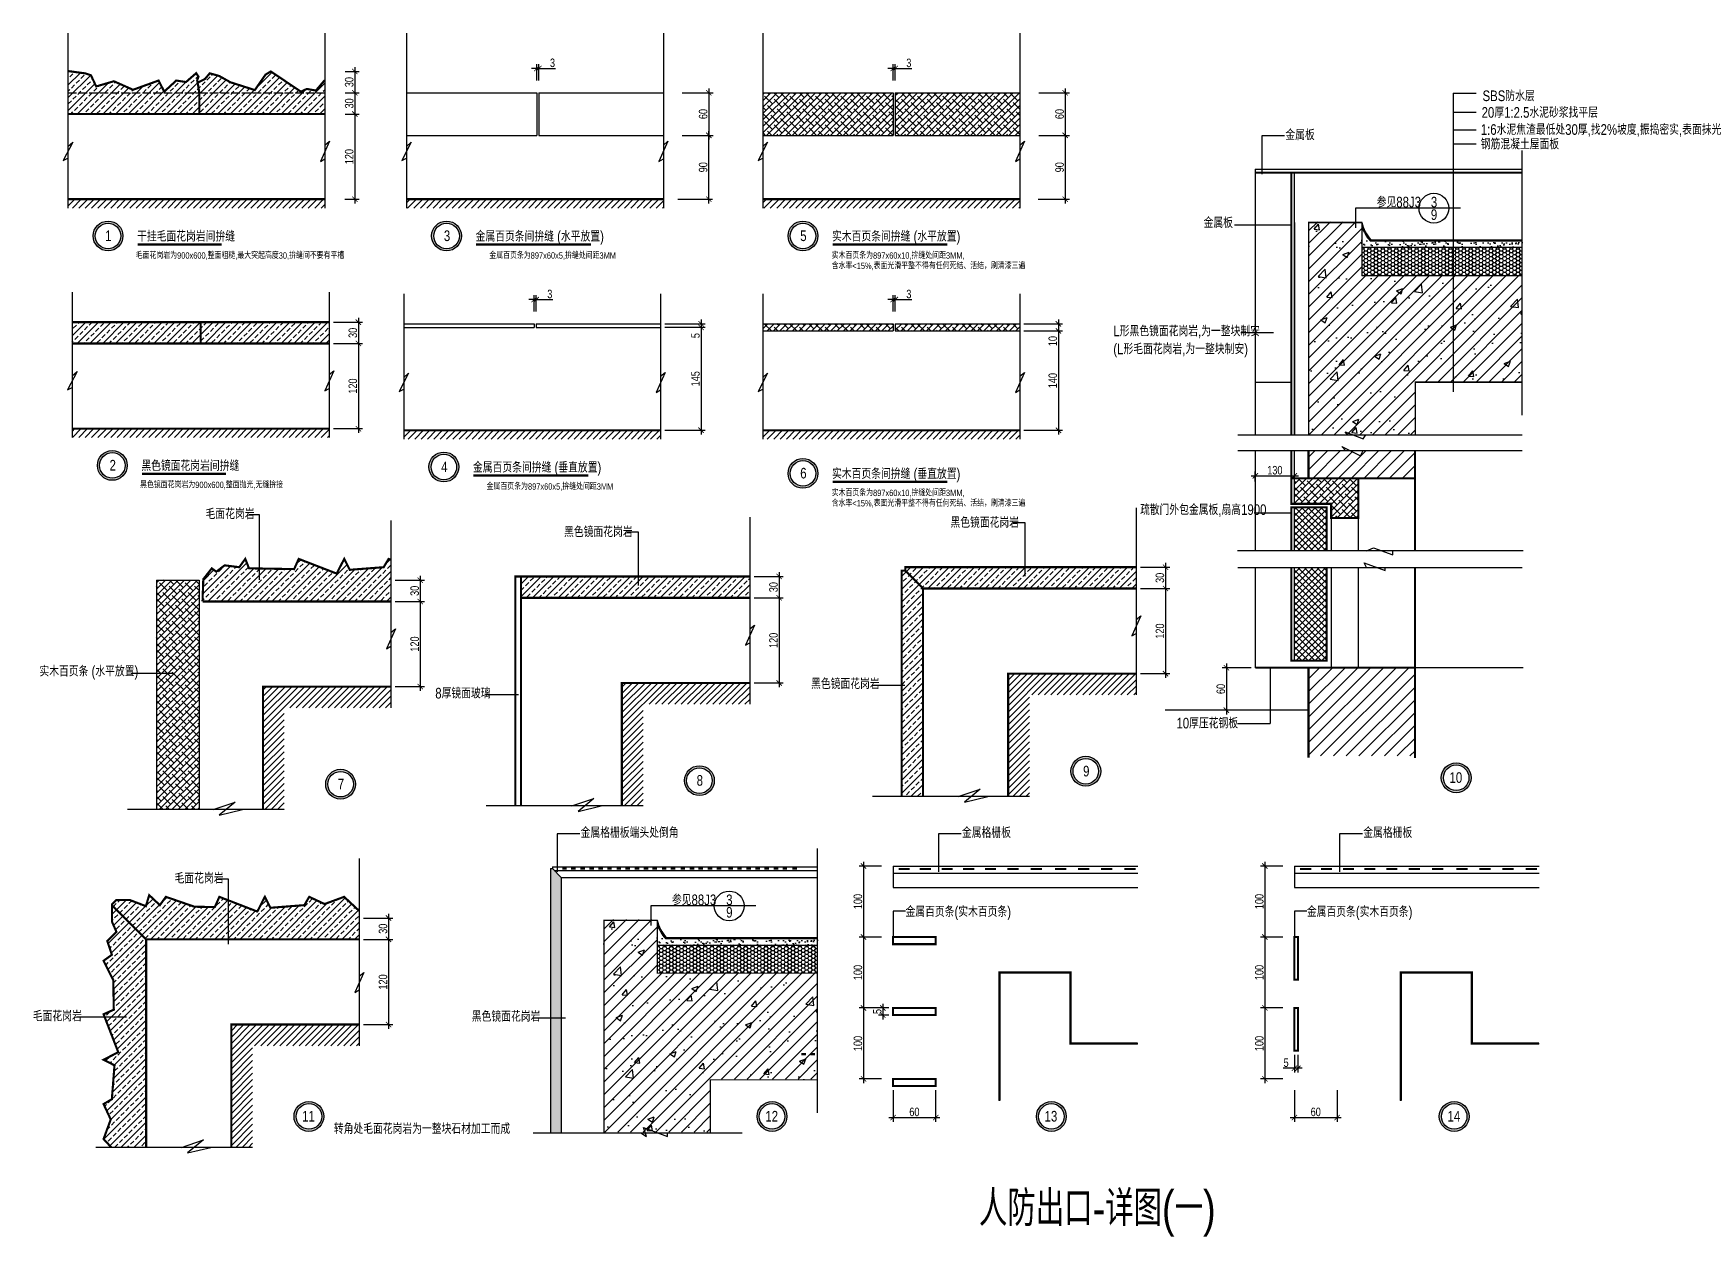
# Model space of a CAD drawing. Extents: x 13851 to 16195, y 22596 to 24292.
import ezdxf

# ---------------------------------------------------------------- set-up
doc = ezdxf.new("R2010")
doc.units = 0
doc.linetypes.add('ACAD_ISO02W100', pattern=[15, 12, -3])
doc.layers.get('0').update_dxf_attribs({"linetype": 'CONTINUOUS'})
doc.layers.get('DEFPOINTS').update_dxf_attribs({"linetype": 'CONTINUOUS'})
for name, color, linetype in [('LAYER1', 1, 'CONTINUOUS'), ('LAYER2', 2, 'CONTINUOUS'), ('TEXT', 3, 'CONTINUOUS')]:
    doc.layers.add(name, color=color, linetype=linetype)
doc.styles.get("Standard").update_dxf_attribs({"font": 'ros.shx', "width": 0.8, "bigfont": 'hztxt.shx'})
doc.dimstyles.get("Standard").update_dxf_attribs({"dimtxt": 0.18, "dimasz": 0.18, "dimexe": 0.18, "dimexo": 0.0625, "dimgap": 0.09, "dimtad": 0, "dimtih": 1, "dimtoh": 1, "dimdec": 4, "dimzin": 0, "dimtxsty": 'STANDARD', "dimcen": 0.09, "dimazin": 3, "dimtfac": 1, "dimtdec": 4, "dimtofl": 0, "dimtmove": 0, "dimatfit": 3, "dimtolj": 1, "dimtzin": 0})

msp = doc.modelspace()

# ---------------------------------------------------------------- texts
at = {"layer": 'LAYER2', "width": 0.8}
msp.add_text('人防出口-详图(一)', height=50, dxfattribs=at).set_placement((15183.7, 22610.8))
at = {"layer": 'TEXT', "width": 0.8}
for s, height, p in [('SBS防水层', 15, (15893.1, 24195.9)), ('20厚1:2.5水泥砂浆找平层', 15, (15891.8, 24172.5)), ('1:6水泥焦渣最低处30厚,找2%坡度,振捣密实,表面抹光', 15, (15890.6, 24148.4)), ('金属板', 15, (15615.3, 24140.9)), ('钢筋混凝土屋面板', 15, (15890.6, 24127.9)), ('参见88J3', 15, (15744, 24046.1)), ('3', 15, (15820.3, 24046.1)), ('9', 15, (15820.3, 24028.5)), ('金属板', 15, (15500.1, 24017.2)), ('1', 15, (13952.9, 23998.7)), ('干挂毛面花岗岩间拚缝', 15, (13997.7, 23998)), ('3', 15, (14429.9, 23998.7)), ('金属百页条间拚缝 (水平放置)', 15, (14474.6, 23998)), ('5', 15, (14931.9, 23998.7)), ('实木百页条间拚缝 (水平放置)', 15, (14976.7, 23998)), ('毛面花岗岩为900x600,整面粗糙,最大突起高度30,拚缝间不要有平槽', 9, (13995.8, 23973.9)), ('金属百页条为897x60x5,拚缝处间距3MM', 9, (14493.9, 23973.9)), ('实木百页条为897x60x10,拚缝处间距3MM,', 9, (14976.2, 23973.9)), ('含水率<15%,表面光滑平整不得有任何死结、活结，刷清漆三遍', 9, (14976.2, 23959.3)), ('L形黑色镜面花岗岩,为一整块制安', 15, (15373, 23864.5)), ('(L形毛面花岗岩,为一整块制安)', 15, (15373, 23839.3)), ('黑色镜面花岗岩间拚缝', 15, (14003.7, 23674.8)), ('2', 15, (13959, 23675.4)), ('4', 15, (14426.1, 23673.1)), ('金属百页条间拚缝 (垂直放置)', 15, (14470.9, 23672.5)), ('6', 15, (14931.9, 23664.2)), ('实木百页条间拚缝 (垂直放置)', 15, (14976.7, 23663.5)), ('黑色镜面花岗岩为900x600,整面抛光,无缝拚接', 9, (14001.9, 23650.7)), ('金属百页条为897x60x5,拚缝处间距3MM', 9, (14490.1, 23648.4)), ('实木百页条为897x60x10,拚缝处间距3MM,', 9, (14976.2, 23639.4)), ('毛面花岗岩', 15, (14094.2, 23606.9)), ('含水率<15%,表面光滑平整不得有任何死结、活结，刷清漆三遍', 9, (14976.2, 23624.8)), ('疏散门外包金属板,扇高1900', 15, (15410.5, 23612.8)), ('黑色镜面花岗岩', 15, (14599.2, 23581.6)), ('黑色镜面花岗岩', 15, (15143.5, 23594.8)), ('实木百页条 (水平放置)', 15, (13860.1, 23385.2)), ('8厚镜面玻璃', 15, (14417.8, 23354.2)), ('黑色镜面花岗岩', 15, (14947.2, 23367.5)), ('10厚压花钢板', 15, (15461.9, 23312)), ('8', 15, (14786, 23231.3)), ('9', 15, (15330.4, 23244.4)), ('10', 15, (15846.6, 23235.3)), ('7', 15, (14280.5, 23226.2)), ('金属格栅板端头处倒角', 15, (14622.6, 23157.8)), ('金属格栅板', 15, (15159.7, 23157.8)), ('金属格栅板', 15, (15725.1, 23157.8)), ('毛面花岗岩', 15, (14050.5, 23093.5)), ('参见88J3', 15, (14751.2, 23063)), ('3', 15, (14827.6, 23063)), ('9', 15, (14827.6, 23045.4)), ('金属百页条(实木百页条)', 15, (15080.2, 23046.4)), ('金属百页条(实木百页条)', 15, (15645.6, 23046.4)), ('毛面花岗岩', 15, (13850.8, 22899.3)), ('黑色镜面花岗岩', 15, (14469.2, 22898.8)), ('11', 15, (14230.3, 22758.1)), ('转角处毛面花岗岩为一整块石材加工而成', 15, (14274.9, 22740.6)), ('12', 15, (14882.8, 22758.1)), ('13', 15, (15276.2, 22758.1)), ('14', 15, (15843.8, 22758.1))]:
    msp.add_text(s, height=height, dxfattribs=at).set_placement(p)

# ---------------------------------------------------------------- blocks, each defined once
blk = doc.blocks.new('_ARCHTICK')
at = {"color": 0, "linetype": 'BYBLOCK', "const_width": 0.15}
blk.add_lwpolyline([(-0.5, -0.5), (0.5, 0.5)], dxfattribs=at)
blk = doc.blocks.new('*D1')
at = {"color": 0, "linetype": 'BYBLOCK'}
for p, q in [((1237.5, 203), (1257.3, 203)), ((1251.3, 209), (1251.3, 167)), ((1237.5, 173), (1257.3, 173))]:
    blk.add_line(p, q, dxfattribs=at)
at = {"layer": 'DEFPOINTS', "color": 0, "linetype": 'BYBLOCK'}
for p in [(1231.5, 203), (1231.5, 173), (1251.3, 173)]:
    blk.add_point(p, dxfattribs=at)
at = {"color": 0, "linetype": 'BYBLOCK', "xscale": 7.5, "yscale": 7.5, "zscale": 7.5}
for p, rotation in [((1251.3, 203), 90), ((1251.3, 173), 270)]:
    blk.add_blockref('_ARCHTICK', p, dxfattribs=dict(at, rotation=rotation))
at = {"color": 0, "linetype": 'BYBLOCK', "insert": (1243.4, 188), "char_height": 12, "attachment_point": 5, "rotation": 90}
blk.add_mtext('\\A1;30', dxfattribs=at)
blk = doc.blocks.new('*D2')
at = {"color": 0, "linetype": 'BYBLOCK'}
for p, q in [((1251.3, 179), (1251.3, 137)), ((1237.5, 143), (1257.3, 143))]:
    blk.add_line(p, q, dxfattribs=at)
at = {"layer": 'DEFPOINTS', "color": 0, "linetype": 'BYBLOCK'}
for p in [(1231.5, 173), (1231.5, 143), (1251.3, 143)]:
    blk.add_point(p, dxfattribs=at)
at = {"color": 0, "linetype": 'BYBLOCK', "xscale": 7.5, "yscale": 7.5, "zscale": 7.5}
for p, rotation in [((1251.3, 173), 90), ((1251.3, 143), 270)]:
    blk.add_blockref('_ARCHTICK', p, dxfattribs=dict(at, rotation=rotation))
at = {"color": 0, "linetype": 'BYBLOCK', "insert": (1243.4, 158), "char_height": 12, "attachment_point": 5, "rotation": 90}
blk.add_mtext('\\A1;30', dxfattribs=at)
blk = doc.blocks.new('*D3')
at = {"color": 0, "linetype": 'BYBLOCK'}
for p, q in [((1251.3, 149), (1251.3, 17)), ((1237, 23), (1257.3, 23))]:
    blk.add_line(p, q, dxfattribs=at)
at = {"layer": 'DEFPOINTS', "color": 0, "linetype": 'BYBLOCK'}
for p in [(1231.5, 143), (1231, 23), (1251.3, 23)]:
    blk.add_point(p, dxfattribs=at)
at = {"color": 0, "linetype": 'BYBLOCK', "xscale": 7.5, "yscale": 7.5, "zscale": 7.5}
for p, rotation in [((1251.3, 143), 90), ((1251.3, 23), 270)]:
    blk.add_blockref('_ARCHTICK', p, dxfattribs=dict(at, rotation=rotation))
at = {"color": 0, "linetype": 'BYBLOCK', "insert": (1243.4, 83), "char_height": 12, "attachment_point": 5, "rotation": 90}
blk.add_mtext('\\A1;120', dxfattribs=at)
blk = doc.blocks.new('*D4')
at = {"color": 0, "linetype": 'BYBLOCK'}
for p, q in [((1211.6, -195.8), (1252.9, -195.8)), ((1246.9, -189.8), (1246.9, -231.8)), ((1211.6, -225.8), (1252.9, -225.8))]:
    blk.add_line(p, q, dxfattribs=at)
at = {"layer": 'DEFPOINTS', "color": 0, "linetype": 'BYBLOCK'}
for p in [(1205.6, -195.8), (1205.6, -225.8), (1246.9, -225.8)]:
    blk.add_point(p, dxfattribs=at)
at = {"color": 0, "linetype": 'BYBLOCK', "xscale": 7.5, "yscale": 7.5, "zscale": 7.5}
for p, rotation in [((1246.9, -195.8), 90), ((1246.9, -225.8), 270)]:
    blk.add_blockref('_ARCHTICK', p, dxfattribs=dict(at, rotation=rotation))
at = {"color": 0, "linetype": 'BYBLOCK', "insert": (1239.1, -210.8), "char_height": 12, "attachment_point": 5, "rotation": 90}
blk.add_mtext('\\A1;30', dxfattribs=at)
blk = doc.blocks.new('*D5')
at = {"color": 0, "linetype": 'BYBLOCK'}
for p, q in [((1246.9, -219.8), (1246.9, -351.8)), ((1211.6, -345.8), (1252.9, -345.8))]:
    blk.add_line(p, q, dxfattribs=at)
at = {"layer": 'DEFPOINTS', "color": 0, "linetype": 'BYBLOCK'}
for p in [(1205.6, -225.8), (1205.6, -345.8), (1246.9, -345.8)]:
    blk.add_point(p, dxfattribs=at)
at = {"color": 0, "linetype": 'BYBLOCK', "xscale": 7.5, "yscale": 7.5, "zscale": 7.5}
for p, rotation in [((1246.9, -225.8), 90), ((1246.9, -345.8), 270)]:
    blk.add_blockref('_ARCHTICK', p, dxfattribs=dict(at, rotation=rotation))
at = {"color": 0, "linetype": 'BYBLOCK', "insert": (1239.1, -285.8), "char_height": 12, "attachment_point": 5, "rotation": 90}
blk.add_mtext('\\A1;120', dxfattribs=at)
blk = doc.blocks.new('*D6')
at = {"color": 0, "linetype": 'BYBLOCK'}
for p, q in [((14765.8, 24207.7), (14809.1, 24207.7)), ((14803.1, 24213.7), (14803.1, 24141.7)), ((14765.8, 24147.7), (14809.1, 24147.7))]:
    blk.add_line(p, q, dxfattribs=at)
at = {"layer": 'DEFPOINTS', "color": 0, "linetype": 'BYBLOCK'}
for p in [(14759.8, 24207.7), (14759.8, 24147.7), (14803.1, 24147.7)]:
    blk.add_point(p, dxfattribs=at)
at = {"color": 0, "linetype": 'BYBLOCK', "xscale": 7.5, "yscale": 7.5, "zscale": 7.5}
for p, rotation in [((14803.1, 24207.7), 90), ((14803.1, 24147.7), 270)]:
    blk.add_blockref('_ARCHTICK', p, dxfattribs=dict(at, rotation=rotation))
at = {"color": 0, "linetype": 'BYBLOCK', "insert": (14795.2, 24177.7), "char_height": 12, "attachment_point": 5, "rotation": 90}
blk.add_mtext('\\A1;60', dxfattribs=at)
blk = doc.blocks.new('*D8')
at = {"color": 0, "linetype": 'BYBLOCK'}
for p, q in [((14766, 24147.7), (14809.1, 24147.7)), ((14803.1, 24051.7), (14803.1, 24153.7))]:
    blk.add_line(p, q, dxfattribs=at)
at = {"layer": 'DEFPOINTS', "color": 0, "linetype": 'BYBLOCK'}
for p in [(14760, 24147.7), (14803.1, 24147.7), (14759.3, 24057.7)]:
    blk.add_point(p, dxfattribs=at)
at = {"color": 0, "linetype": 'BYBLOCK', "xscale": 7.5, "yscale": 7.5, "zscale": 7.5}
for p, rotation in [((14803.1, 24147.7), 90), ((14803.1, 24057.7), 270)]:
    blk.add_blockref('_ARCHTICK', p, dxfattribs=dict(at, rotation=rotation))
at = {"color": 0, "linetype": 'BYBLOCK', "insert": (14795.2, 24102.7), "char_height": 12, "attachment_point": 5, "rotation": 90}
blk.add_mtext('\\A1;90', dxfattribs=at)
blk = doc.blocks.new('*D9')
at = {"color": 0, "linetype": 'BYBLOCK'}
for p, q in [((1350.4, 195.9), (1342.9, 195.9)), ((1350.4, 179), (1350.4, 201.9)), ((1350.4, 195.9), (1353.4, 195.9)), ((1353.4, 179), (1353.4, 201.9)), ((1353.4, 195.9), (1376.6, 195.9))]:
    blk.add_line(p, q, dxfattribs=at)
at = {"layer": 'DEFPOINTS', "color": 0, "linetype": 'BYBLOCK'}
for p in [(1353.4, 195.9), (1350.4, 173), (1353.4, 173)]:
    blk.add_point(p, dxfattribs=at)
at = {"color": 0, "linetype": 'BYBLOCK', "xscale": 7.5, "yscale": 7.5, "zscale": 7.5}
blk.add_blockref('_ARCHTICK', (1350.4, 195.9), dxfattribs=at)
at = {"color": 0, "linetype": 'BYBLOCK', "xscale": 7.5, "yscale": 7.5, "zscale": 7.5, "rotation": 180}
blk.add_blockref('_ARCHTICK', (1353.4, 195.9), dxfattribs=at)
at = {"color": 0, "linetype": 'BYBLOCK', "insert": (1372.5, 203.8), "char_height": 12, "attachment_point": 5}
blk.add_mtext('\\A1;3', dxfattribs=at)
blk = doc.blocks.new('*D10')
at = {"color": 0, "linetype": 'BYBLOCK'}
for p, q in [((1081.5, -156.3), (1074, -156.3)), ((1081.5, -173.2), (1081.5, -150.3)), ((1081.5, -156.3), (1084.5, -156.3)), ((1084.5, -173.2), (1084.5, -150.3)), ((1084.5, -156.3), (1107.7, -156.3))]:
    blk.add_line(p, q, dxfattribs=at)
at = {"layer": 'DEFPOINTS', "color": 0, "linetype": 'BYBLOCK'}
for p in [(1084.5, -156.3), (1081.5, -179.2), (1084.5, -179.2)]:
    blk.add_point(p, dxfattribs=at)
at = {"color": 0, "linetype": 'BYBLOCK', "xscale": 7.5, "yscale": 7.5, "zscale": 7.5}
blk.add_blockref('_ARCHTICK', (1081.5, -156.3), dxfattribs=at)
at = {"color": 0, "linetype": 'BYBLOCK', "xscale": 7.5, "yscale": 7.5, "zscale": 7.5, "rotation": 180}
blk.add_blockref('_ARCHTICK', (1084.5, -156.3), dxfattribs=at)
at = {"color": 0, "linetype": 'BYBLOCK', "insert": (1103.6, -148.5), "char_height": 12, "attachment_point": 5}
blk.add_mtext('\\A1;3', dxfattribs=at)
blk = doc.blocks.new('*D11')
at = {"color": 0, "linetype": 'BYBLOCK'}
for p, q in [((1534.6, -229.8), (1591.5, -229.8)), ((1585.5, -223.8), (1585.5, -234.8)), ((1534.6, -234.8), (1591.5, -234.8)), ((1585.5, -234.8), (1585.5, -250.6))]:
    blk.add_line(p, q, dxfattribs=at)
at = {"layer": 'DEFPOINTS', "color": 0, "linetype": 'BYBLOCK'}
for p in [(1528.6, -229.8), (1528.6, -234.8), (1585.5, -234.8)]:
    blk.add_point(p, dxfattribs=at)
at = {"color": 0, "linetype": 'BYBLOCK', "xscale": 7.5, "yscale": 7.5, "zscale": 7.5}
for p, rotation in [((1585.5, -229.8), 90), ((1585.5, -234.8), 270)]:
    blk.add_blockref('_ARCHTICK', p, dxfattribs=dict(at, rotation=rotation))
at = {"color": 0, "linetype": 'BYBLOCK', "insert": (1577.7, -246.5), "char_height": 12, "attachment_point": 5, "rotation": 90}
blk.add_mtext('\\A1;5', dxfattribs=at)
blk = doc.blocks.new('*D12')
at = {"color": 0, "linetype": 'BYBLOCK'}
for p, q in [((1585.5, -228.8), (1585.5, -385.8)), ((1534.6, -379.8), (1591.5, -379.8))]:
    blk.add_line(p, q, dxfattribs=at)
at = {"layer": 'DEFPOINTS', "color": 0, "linetype": 'BYBLOCK'}
for p in [(1528.6, -234.8), (1528.6, -379.8), (1585.5, -379.8)]:
    blk.add_point(p, dxfattribs=at)
at = {"color": 0, "linetype": 'BYBLOCK', "xscale": 7.5, "yscale": 7.5, "zscale": 7.5}
for p, rotation in [((1585.5, -234.8), 90), ((1585.5, -379.8), 270)]:
    blk.add_blockref('_ARCHTICK', p, dxfattribs=dict(at, rotation=rotation))
at = {"color": 0, "linetype": 'BYBLOCK', "insert": (1577.7, -307.3), "char_height": 12, "attachment_point": 5, "rotation": 90}
blk.add_mtext('\\A1;145', dxfattribs=at)
blk = doc.blocks.new('*D13')
at = {"color": 0, "linetype": 'BYBLOCK'}
for p, q in [((15267.9, 24207.7), (15311.1, 24207.7)), ((15305.1, 24213.7), (15305.1, 24141.7)), ((15267.9, 24147.7), (15311.1, 24147.7))]:
    blk.add_line(p, q, dxfattribs=at)
at = {"layer": 'DEFPOINTS', "color": 0, "linetype": 'BYBLOCK'}
for p in [(15261.9, 24207.7), (15261.9, 24147.7), (15305.1, 24147.7)]:
    blk.add_point(p, dxfattribs=at)
at = {"color": 0, "linetype": 'BYBLOCK', "xscale": 7.5, "yscale": 7.5, "zscale": 7.5}
for p, rotation in [((15305.1, 24207.7), 90), ((15305.1, 24147.7), 270)]:
    blk.add_blockref('_ARCHTICK', p, dxfattribs=dict(at, rotation=rotation))
at = {"color": 0, "linetype": 'BYBLOCK', "insert": (15297.3, 24177.7), "char_height": 12, "attachment_point": 5, "rotation": 90}
blk.add_mtext('\\A1;60', dxfattribs=at)
blk = doc.blocks.new('*D17')
at = {"color": 0, "linetype": 'BYBLOCK'}
for p, q in [((1566.5, -156.3), (1559, -156.3)), ((1566.5, -173.2), (1566.5, -150.3)), ((1566.5, -156.3), (1569.5, -156.3)), ((1569.5, -173.2), (1569.5, -150.3)), ((1569.5, -156.3), (1592.8, -156.3))]:
    blk.add_line(p, q, dxfattribs=at)
at = {"layer": 'DEFPOINTS', "color": 0, "linetype": 'BYBLOCK'}
for p in [(1569.5, -156.3), (1566.5, -179.2), (1569.5, -179.2)]:
    blk.add_point(p, dxfattribs=at)
at = {"color": 0, "linetype": 'BYBLOCK', "xscale": 7.5, "yscale": 7.5, "zscale": 7.5}
blk.add_blockref('_ARCHTICK', (1566.5, -156.3), dxfattribs=at)
at = {"color": 0, "linetype": 'BYBLOCK', "xscale": 7.5, "yscale": 7.5, "zscale": 7.5, "rotation": 180}
blk.add_blockref('_ARCHTICK', (1569.5, -156.3), dxfattribs=at)
at = {"color": 0, "linetype": 'BYBLOCK', "insert": (1588.6, -148.5), "char_height": 12, "attachment_point": 5}
blk.add_mtext('\\A1;3', dxfattribs=at)
blk = doc.blocks.new('*D14')
at = {"color": 0, "linetype": 'BYBLOCK'}
for p, q in [((15305.1, 24153.7), (15305.1, 24051.7)), ((15267.3, 24057.7), (15311.1, 24057.7))]:
    blk.add_line(p, q, dxfattribs=at)
at = {"layer": 'DEFPOINTS', "color": 0, "linetype": 'BYBLOCK'}
for p in [(15261.9, 24147.7), (15261.3, 24057.7), (15305.1, 24057.7)]:
    blk.add_point(p, dxfattribs=at)
at = {"color": 0, "linetype": 'BYBLOCK', "xscale": 7.5, "yscale": 7.5, "zscale": 7.5}
for p, rotation in [((15305.1, 24147.7), 90), ((15305.1, 24057.7), 270)]:
    blk.add_blockref('_ARCHTICK', p, dxfattribs=dict(at, rotation=rotation))
at = {"color": 0, "linetype": 'BYBLOCK', "insert": (15297.3, 24102.7), "char_height": 12, "attachment_point": 5, "rotation": 90}
blk.add_mtext('\\A1;90', dxfattribs=at)
blk = doc.blocks.new('*D16')
at = {"color": 0, "linetype": 'BYBLOCK'}
for p, q in [((1081.5, 190.3), (1081.5, 213.2)), ((1084.5, 190.3), (1084.5, 213.2)), ((1081.5, 207.2), (1074, 207.2)), ((1081.5, 207.2), (1084.5, 207.2)), ((1084.5, 207.2), (1107.7, 207.2))]:
    blk.add_line(p, q, dxfattribs=at)
at = {"layer": 'DEFPOINTS', "color": 0, "linetype": 'BYBLOCK'}
for p in [(1084.5, 207.2), (1081.5, 184.3), (1084.5, 184.3)]:
    blk.add_point(p, dxfattribs=at)
at = {"color": 0, "linetype": 'BYBLOCK', "xscale": 7.5, "yscale": 7.5, "zscale": 7.5}
blk.add_blockref('_ARCHTICK', (1081.5, 207.2), dxfattribs=at)
at = {"color": 0, "linetype": 'BYBLOCK', "xscale": 7.5, "yscale": 7.5, "zscale": 7.5, "rotation": 180}
blk.add_blockref('_ARCHTICK', (1084.5, 207.2), dxfattribs=at)
at = {"color": 0, "linetype": 'BYBLOCK', "insert": (1103.6, 215), "char_height": 12, "attachment_point": 5}
blk.add_mtext('\\A1;3', dxfattribs=at)
blk = doc.blocks.new('*D18')
at = {"color": 0, "linetype": 'BYBLOCK'}
for p, q in [((1799.3, -184.5), (1799.3, -200.5)), ((1750.8, -190.5), (1805.3, -190.5)), ((1750.8, -200.5), (1805.3, -200.5)), ((1799.3, -200.5), (1799.3, -221.7))]:
    blk.add_line(p, q, dxfattribs=at)
at = {"layer": 'DEFPOINTS', "color": 0, "linetype": 'BYBLOCK'}
for p in [(1744.8, -190.5), (1744.8, -200.5), (1799.3, -200.5)]:
    blk.add_point(p, dxfattribs=at)
at = {"color": 0, "linetype": 'BYBLOCK', "xscale": 7.5, "yscale": 7.5, "zscale": 7.5}
for p, rotation in [((1799.3, -190.5), 90), ((1799.3, -200.5), 270)]:
    blk.add_blockref('_ARCHTICK', p, dxfattribs=dict(at, rotation=rotation))
at = {"color": 0, "linetype": 'BYBLOCK', "insert": (1791.4, -214.8), "char_height": 12, "attachment_point": 5, "rotation": 90}
blk.add_mtext('\\A1;10', dxfattribs=at)
blk = doc.blocks.new('*D19')
at = {"color": 0, "linetype": 'BYBLOCK'}
for p, q in [((1799.3, -194.5), (1799.3, -346.5)), ((1750.8, -340.5), (1805.3, -340.5))]:
    blk.add_line(p, q, dxfattribs=at)
at = {"layer": 'DEFPOINTS', "color": 0, "linetype": 'BYBLOCK'}
for p in [(1744.8, -200.5), (1744.8, -340.5), (1799.3, -340.5)]:
    blk.add_point(p, dxfattribs=at)
at = {"color": 0, "linetype": 'BYBLOCK', "xscale": 7.5, "yscale": 7.5, "zscale": 7.5}
for p, rotation in [((1799.3, -200.5), 90), ((1799.3, -340.5), 270)]:
    blk.add_blockref('_ARCHTICK', p, dxfattribs=dict(at, rotation=rotation))
at = {"color": 0, "linetype": 'BYBLOCK', "insert": (1791.4, -270.5), "char_height": 12, "attachment_point": 5, "rotation": 90}
blk.add_mtext('\\A1;140', dxfattribs=at)
blk = doc.blocks.new('*D21')
at = {"color": 0, "linetype": 'BYBLOCK'}
for p, q in [((817, -219.8), (817, -351.8)), ((781.7, -345.8), (823, -345.8))]:
    blk.add_line(p, q, dxfattribs=at)
at = {"layer": 'DEFPOINTS', "color": 0, "linetype": 'BYBLOCK'}
for p in [(775.7, -225.8), (775.7, -345.8), (817, -345.8)]:
    blk.add_point(p, dxfattribs=at)
at = {"color": 0, "linetype": 'BYBLOCK', "xscale": 7.5, "yscale": 7.5, "zscale": 7.5}
for p, rotation in [((817, -225.8), 90), ((817, -345.8), 270)]:
    blk.add_blockref('_ARCHTICK', p, dxfattribs=dict(at, rotation=rotation))
at = {"color": 0, "linetype": 'BYBLOCK', "insert": (809.2, -285.8), "char_height": 12, "attachment_point": 5, "rotation": 90}
blk.add_mtext('\\A1;120', dxfattribs=at)
blk = doc.blocks.new('*D20')
at = {"color": 0, "linetype": 'BYBLOCK'}
for p, q in [((781.7, -195.8), (823, -195.8)), ((817, -189.8), (817, -231.8)), ((781.7, -225.8), (823, -225.8))]:
    blk.add_line(p, q, dxfattribs=at)
at = {"layer": 'DEFPOINTS', "color": 0, "linetype": 'BYBLOCK'}
for p in [(775.7, -195.8), (775.7, -225.8), (817, -225.8)]:
    blk.add_point(p, dxfattribs=at)
at = {"color": 0, "linetype": 'BYBLOCK', "xscale": 7.5, "yscale": 7.5, "zscale": 7.5}
for p, rotation in [((817, -195.8), 90), ((817, -225.8), 270)]:
    blk.add_blockref('_ARCHTICK', p, dxfattribs=dict(at, rotation=rotation))
at = {"color": 0, "linetype": 'BYBLOCK', "insert": (809.2, -210.8), "char_height": 12, "attachment_point": 5, "rotation": 90}
blk.add_mtext('\\A1;30', dxfattribs=at)
blk = doc.blocks.new('*D22')
at = {"color": 0, "linetype": 'BYBLOCK'}
for p, q in [((817, -710.3), (817, -842.3)), ((781.7, -836.3), (823, -836.3))]:
    blk.add_line(p, q, dxfattribs=at)
at = {"layer": 'DEFPOINTS', "color": 0, "linetype": 'BYBLOCK'}
for p in [(775.7, -716.3), (775.7, -836.3), (817, -836.3)]:
    blk.add_point(p, dxfattribs=at)
at = {"color": 0, "linetype": 'BYBLOCK', "xscale": 7.5, "yscale": 7.5, "zscale": 7.5}
for p, rotation in [((817, -716.3), 90), ((817, -836.3), 270)]:
    blk.add_blockref('_ARCHTICK', p, dxfattribs=dict(at, rotation=rotation))
at = {"color": 0, "linetype": 'BYBLOCK', "insert": (809.2, -776.3), "char_height": 12, "attachment_point": 5, "rotation": 90}
blk.add_mtext('\\A1;120', dxfattribs=at)
blk = doc.blocks.new('*D23')
at = {"color": 0, "linetype": 'BYBLOCK'}
for p, q in [((781.7, -686.3), (823, -686.3)), ((817, -680.3), (817, -722.3)), ((781.7, -716.3), (823, -716.3))]:
    blk.add_line(p, q, dxfattribs=at)
at = {"layer": 'DEFPOINTS', "color": 0, "linetype": 'BYBLOCK'}
for p in [(775.7, -686.3), (775.7, -716.3), (817, -716.3)]:
    blk.add_point(p, dxfattribs=at)
at = {"color": 0, "linetype": 'BYBLOCK', "xscale": 7.5, "yscale": 7.5, "zscale": 7.5}
for p, rotation in [((817, -686.3), 90), ((817, -716.3), 270)]:
    blk.add_blockref('_ARCHTICK', p, dxfattribs=dict(at, rotation=rotation))
at = {"color": 0, "linetype": 'BYBLOCK', "insert": (809.2, -701.3), "char_height": 12, "attachment_point": 5, "rotation": 90}
blk.add_mtext('\\A1;30', dxfattribs=at)
blk = doc.blocks.new('*D24')
at = {"color": 0, "linetype": 'BYBLOCK'}
for p, q in [((1450.9, -724.9), (1450.9, -856.9)), ((1415.5, -850.9), (1456.9, -850.9))]:
    blk.add_line(p, q, dxfattribs=at)
at = {"layer": 'DEFPOINTS', "color": 0, "linetype": 'BYBLOCK'}
for p in [(1409.5, -730.9), (1409.5, -850.9), (1450.9, -850.9)]:
    blk.add_point(p, dxfattribs=at)
at = {"color": 0, "linetype": 'BYBLOCK', "xscale": 7.5, "yscale": 7.5, "zscale": 7.5}
for p, rotation in [((1450.9, -730.9), 90), ((1450.9, -850.9), 270)]:
    blk.add_blockref('_ARCHTICK', p, dxfattribs=dict(at, rotation=rotation))
at = {"color": 0, "linetype": 'BYBLOCK', "insert": (1443, -790.9), "char_height": 12, "attachment_point": 5, "rotation": 90}
blk.add_mtext('\\A1;120', dxfattribs=at)
blk = doc.blocks.new('*D25')
at = {"color": 0, "linetype": 'BYBLOCK'}
for p, q in [((1415.5, -700.9), (1456.9, -700.9)), ((1450.9, -694.9), (1450.9, -736.9)), ((1415.5, -730.9), (1456.9, -730.9))]:
    blk.add_line(p, q, dxfattribs=at)
at = {"layer": 'DEFPOINTS', "color": 0, "linetype": 'BYBLOCK'}
for p in [(1409.5, -700.9), (1409.5, -730.9), (1450.9, -730.9)]:
    blk.add_point(p, dxfattribs=at)
at = {"color": 0, "linetype": 'BYBLOCK', "xscale": 7.5, "yscale": 7.5, "zscale": 7.5}
for p, rotation in [((1450.9, -700.9), 90), ((1450.9, -730.9), 270)]:
    blk.add_blockref('_ARCHTICK', p, dxfattribs=dict(at, rotation=rotation))
at = {"color": 0, "linetype": 'BYBLOCK', "insert": (1443, -715.9), "char_height": 12, "attachment_point": 5, "rotation": 90}
blk.add_mtext('\\A1;30', dxfattribs=at)
blk = doc.blocks.new('*D26')
at = {"color": 0, "linetype": 'BYBLOCK'}
for p, q in [((817, -710.3), (817, -842.3)), ((781.7, -836.3), (823, -836.3))]:
    blk.add_line(p, q, dxfattribs=at)
at = {"layer": 'DEFPOINTS', "color": 0, "linetype": 'BYBLOCK'}
for p in [(775.7, -716.3), (775.7, -836.3), (817, -836.3)]:
    blk.add_point(p, dxfattribs=at)
at = {"color": 0, "linetype": 'BYBLOCK', "xscale": 7.5, "yscale": 7.5, "zscale": 7.5}
for p, rotation in [((817, -716.3), 90), ((817, -836.3), 270)]:
    blk.add_blockref('_ARCHTICK', p, dxfattribs=dict(at, rotation=rotation))
at = {"color": 0, "linetype": 'BYBLOCK', "insert": (809.2, -776.3), "char_height": 12, "attachment_point": 5, "rotation": 90}
blk.add_mtext('\\A1;120', dxfattribs=at)
blk = doc.blocks.new('*D27')
at = {"color": 0, "linetype": 'BYBLOCK'}
for p, q in [((781.7, -686.3), (823, -686.3)), ((817, -680.3), (817, -722.3)), ((781.7, -716.3), (823, -716.3))]:
    blk.add_line(p, q, dxfattribs=at)
at = {"layer": 'DEFPOINTS', "color": 0, "linetype": 'BYBLOCK'}
for p in [(775.7, -686.3), (775.7, -716.3), (817, -716.3)]:
    blk.add_point(p, dxfattribs=at)
at = {"color": 0, "linetype": 'BYBLOCK', "xscale": 7.5, "yscale": 7.5, "zscale": 7.5}
for p, rotation in [((817, -686.3), 90), ((817, -716.3), 270)]:
    blk.add_blockref('_ARCHTICK', p, dxfattribs=dict(at, rotation=rotation))
at = {"color": 0, "linetype": 'BYBLOCK', "insert": (809.2, -701.3), "char_height": 12, "attachment_point": 5, "rotation": 90}
blk.add_mtext('\\A1;30', dxfattribs=at)
blk = doc.blocks.new('*D93')
at = {"color": 0, "linetype": 'BYBLOCK'}
for p, q in [((15056.7, 23118.1), (15025.3, 23118.1)), ((15031.3, 23124.1), (15031.3, 23012.1)), ((15056.7, 23018.1), (15025.3, 23018.1))]:
    blk.add_line(p, q, dxfattribs=at)
at = {"layer": 'DEFPOINTS', "color": 0, "linetype": 'BYBLOCK'}
for p in [(15062.7, 23118.1), (15031.3, 23018.1), (15062.7, 23018.1)]:
    blk.add_point(p, dxfattribs=at)
at = {"color": 0, "linetype": 'BYBLOCK', "xscale": 7.5, "yscale": 7.5, "zscale": 7.5}
for p, rotation in [((15031.3, 23118.1), 90), ((15031.3, 23018.1), 270)]:
    blk.add_blockref('_ARCHTICK', p, dxfattribs=dict(at, rotation=rotation))
at = {"color": 0, "linetype": 'BYBLOCK', "insert": (15023.4, 23068.1), "char_height": 12, "attachment_point": 5, "rotation": 90}
blk.add_mtext('\\A1;100', dxfattribs=at)
blk = doc.blocks.new('*D94')
at = {"color": 0, "linetype": 'BYBLOCK'}
for p, q in [((15031.3, 23024.1), (15031.3, 22912.1)), ((15056.7, 22918.1), (15025.3, 22918.1))]:
    blk.add_line(p, q, dxfattribs=at)
at = {"layer": 'DEFPOINTS', "color": 0, "linetype": 'BYBLOCK'}
for p in [(15062.7, 23018.1), (15031.3, 22918.1), (15062.7, 22918.1)]:
    blk.add_point(p, dxfattribs=at)
at = {"color": 0, "linetype": 'BYBLOCK', "xscale": 7.5, "yscale": 7.5, "zscale": 7.5}
for p, rotation in [((15031.3, 23018.1), 90), ((15031.3, 22918.1), 270)]:
    blk.add_blockref('_ARCHTICK', p, dxfattribs=dict(at, rotation=rotation))
at = {"color": 0, "linetype": 'BYBLOCK', "insert": (15023.4, 22968.1), "char_height": 12, "attachment_point": 5, "rotation": 90}
blk.add_mtext('\\A1;100', dxfattribs=at)
blk = doc.blocks.new('*D95')
at = {"color": 0, "linetype": 'BYBLOCK'}
for p, q in [((15031.3, 22924.1), (15031.3, 22812.1)), ((15056.7, 22818.1), (15025.3, 22818.1))]:
    blk.add_line(p, q, dxfattribs=at)
at = {"layer": 'DEFPOINTS', "color": 0, "linetype": 'BYBLOCK'}
for p in [(15062.7, 22918.1), (15031.3, 22818.1), (15062.7, 22818.1)]:
    blk.add_point(p, dxfattribs=at)
at = {"color": 0, "linetype": 'BYBLOCK', "xscale": 7.5, "yscale": 7.5, "zscale": 7.5}
for p, rotation in [((15031.3, 22918.1), 90), ((15031.3, 22818.1), 270)]:
    blk.add_blockref('_ARCHTICK', p, dxfattribs=dict(at, rotation=rotation))
at = {"color": 0, "linetype": 'BYBLOCK', "insert": (15023.4, 22868.1), "char_height": 12, "attachment_point": 5, "rotation": 90}
blk.add_mtext('\\A1;100', dxfattribs=at)
blk = doc.blocks.new('*D96')
at = {"color": 0, "linetype": 'BYBLOCK'}
for p, q in [((15062.7, 22802.1), (15062.7, 22757.7)), ((15122.7, 22802.1), (15122.7, 22757.7)), ((15056.7, 22763.7), (15128.7, 22763.7))]:
    blk.add_line(p, q, dxfattribs=at)
at = {"layer": 'DEFPOINTS', "color": 0, "linetype": 'BYBLOCK'}
for p in [(15062.7, 22808.1), (15122.7, 22808.1), (15122.7, 22763.7)]:
    blk.add_point(p, dxfattribs=at)
at = {"color": 0, "linetype": 'BYBLOCK', "xscale": 7.5, "yscale": 7.5, "zscale": 7.5, "rotation": 180}
blk.add_blockref('_ARCHTICK', (15062.7, 22763.7), dxfattribs=at)
at = {"color": 0, "linetype": 'BYBLOCK', "xscale": 7.5, "yscale": 7.5, "zscale": 7.5}
blk.add_blockref('_ARCHTICK', (15122.7, 22763.7), dxfattribs=at)
at = {"color": 0, "linetype": 'BYBLOCK', "insert": (15092.7, 22771.6), "char_height": 12, "attachment_point": 5}
blk.add_mtext('\\A1;60', dxfattribs=at)
blk = doc.blocks.new('*D97')
at = {"color": 0, "linetype": 'BYBLOCK'}
for p, q in [((15573, 23660.1), (15573, 23673.9)), ((15628, 23660.1), (15628, 23673.9)), ((15567, 23667.9), (15634, 23667.9))]:
    blk.add_line(p, q, dxfattribs=at)
at = {"layer": 'DEFPOINTS', "color": 0, "linetype": 'BYBLOCK'}
for p in [(15573, 23654.1), (15628, 23667.9), (15628, 23654.1)]:
    blk.add_point(p, dxfattribs=at)
at = {"color": 0, "linetype": 'BYBLOCK', "xscale": 7.5, "yscale": 7.5, "zscale": 7.5, "rotation": 180}
blk.add_blockref('_ARCHTICK', (15573, 23667.9), dxfattribs=at)
at = {"color": 0, "linetype": 'BYBLOCK', "xscale": 7.5, "yscale": 7.5, "zscale": 7.5}
blk.add_blockref('_ARCHTICK', (15628, 23667.9), dxfattribs=at)
at = {"color": 0, "linetype": 'BYBLOCK', "insert": (15600.5, 23675.8), "char_height": 12, "attachment_point": 5}
blk.add_mtext('\\A1;130', dxfattribs=at)
blk = doc.blocks.new('*D98')
at = {"color": 0, "linetype": 'BYBLOCK'}
for p, q in [((15567, 23397.5), (15526.3, 23397.5)), ((15532.3, 23403.5), (15532.3, 23331.7)), ((15567, 23337.7), (15526.3, 23337.7))]:
    blk.add_line(p, q, dxfattribs=at)
at = {"layer": 'DEFPOINTS', "color": 0, "linetype": 'BYBLOCK'}
for p in [(15573, 23397.5), (15532.3, 23337.7), (15573, 23337.7)]:
    blk.add_point(p, dxfattribs=at)
at = {"color": 0, "linetype": 'BYBLOCK', "xscale": 7.5, "yscale": 7.5, "zscale": 7.5}
for p, rotation in [((15532.3, 23397.5), 90), ((15532.3, 23337.7), 270)]:
    blk.add_blockref('_ARCHTICK', p, dxfattribs=dict(at, rotation=rotation))
at = {"color": 0, "linetype": 'BYBLOCK', "insert": (15524.4, 23367.6), "char_height": 12, "attachment_point": 5, "rotation": 90}
blk.add_mtext('\\A1;60', dxfattribs=at)
blk = doc.blocks.new('*D99')
at = {"color": 0, "linetype": 'BYBLOCK'}
for p, q in [((15048.3, 22924.1), (15048.3, 22902.1)), ((15056.7, 22918.1), (15042.3, 22918.1)), ((15056.7, 22908.1), (15042.3, 22908.1))]:
    blk.add_line(p, q, dxfattribs=at)
at = {"layer": 'DEFPOINTS', "color": 0, "linetype": 'BYBLOCK'}
for p in [(15048.3, 22908.1), (15062.7, 22918.1), (15062.7, 22908.1)]:
    blk.add_point(p, dxfattribs=at)
at = {"color": 0, "linetype": 'BYBLOCK', "xscale": 7.5, "yscale": 7.5, "zscale": 7.5}
for p, rotation in [((15048.3, 22918.1), 90), ((15048.3, 22908.1), 270)]:
    blk.add_blockref('_ARCHTICK', p, dxfattribs=dict(at, rotation=rotation))
at = {"color": 0, "linetype": 'BYBLOCK', "insert": (15040.4, 22913.1), "char_height": 12, "attachment_point": 5, "rotation": 90}
blk.add_mtext('\\A1;5', dxfattribs=at)
blk = doc.blocks.new('*D100')
at = {"color": 0, "linetype": 'BYBLOCK'}
for p, q in [((15046.5, 23118.1), (15015.1, 23118.1)), ((15021.1, 23124.1), (15021.1, 23012.1)), ((15046.5, 23018.1), (15015.1, 23018.1))]:
    blk.add_line(p, q, dxfattribs=at)
at = {"layer": 'DEFPOINTS', "color": 0, "linetype": 'BYBLOCK'}
for p in [(15052.5, 23118.1), (15021.1, 23018.1), (15052.5, 23018.1)]:
    blk.add_point(p, dxfattribs=at)
at = {"color": 0, "linetype": 'BYBLOCK', "xscale": 7.5, "yscale": 7.5, "zscale": 7.5}
for p, rotation in [((15021.1, 23118.1), 90), ((15021.1, 23018.1), 270)]:
    blk.add_blockref('_ARCHTICK', p, dxfattribs=dict(at, rotation=rotation))
at = {"color": 0, "linetype": 'BYBLOCK', "insert": (15013.3, 23068.1), "char_height": 12, "attachment_point": 5, "rotation": 90}
blk.add_mtext('\\A1;100', dxfattribs=at)
blk = doc.blocks.new('*D101')
at = {"color": 0, "linetype": 'BYBLOCK'}
for p, q in [((15021.1, 23024.1), (15021.1, 22912.1)), ((15046.5, 22918.1), (15015.1, 22918.1))]:
    blk.add_line(p, q, dxfattribs=at)
at = {"layer": 'DEFPOINTS', "color": 0, "linetype": 'BYBLOCK'}
for p in [(15052.5, 23018.1), (15021.1, 22918.1), (15052.5, 22918.1)]:
    blk.add_point(p, dxfattribs=at)
at = {"color": 0, "linetype": 'BYBLOCK', "xscale": 7.5, "yscale": 7.5, "zscale": 7.5}
for p, rotation in [((15021.1, 23018.1), 90), ((15021.1, 22918.1), 270)]:
    blk.add_blockref('_ARCHTICK', p, dxfattribs=dict(at, rotation=rotation))
at = {"color": 0, "linetype": 'BYBLOCK', "insert": (15013.3, 22968.1), "char_height": 12, "attachment_point": 5, "rotation": 90}
blk.add_mtext('\\A1;100', dxfattribs=at)
blk = doc.blocks.new('*D102')
at = {"color": 0, "linetype": 'BYBLOCK'}
for p, q in [((15021.1, 22924.1), (15021.1, 22812.1)), ((15046.5, 22818.1), (15015.1, 22818.1))]:
    blk.add_line(p, q, dxfattribs=at)
at = {"layer": 'DEFPOINTS', "color": 0, "linetype": 'BYBLOCK'}
for p in [(15052.5, 22918.1), (15021.1, 22818.1), (15052.5, 22818.1)]:
    blk.add_point(p, dxfattribs=at)
at = {"color": 0, "linetype": 'BYBLOCK', "xscale": 7.5, "yscale": 7.5, "zscale": 7.5}
for p, rotation in [((15021.1, 22918.1), 90), ((15021.1, 22818.1), 270)]:
    blk.add_blockref('_ARCHTICK', p, dxfattribs=dict(at, rotation=rotation))
at = {"color": 0, "linetype": 'BYBLOCK', "insert": (15013.3, 22868.1), "char_height": 12, "attachment_point": 5, "rotation": 90}
blk.add_mtext('\\A1;100', dxfattribs=at)
blk = doc.blocks.new('*D103')
at = {"color": 0, "linetype": 'BYBLOCK'}
for p, q in [((15062.7, 22802.1), (15062.7, 22757.7)), ((15122.7, 22802.1), (15122.7, 22757.7)), ((15056.7, 22763.7), (15128.7, 22763.7))]:
    blk.add_line(p, q, dxfattribs=at)
at = {"layer": 'DEFPOINTS', "color": 0, "linetype": 'BYBLOCK'}
for p in [(15062.7, 22808.1), (15122.7, 22808.1), (15122.7, 22763.7)]:
    blk.add_point(p, dxfattribs=at)
at = {"color": 0, "linetype": 'BYBLOCK', "xscale": 7.5, "yscale": 7.5, "zscale": 7.5, "rotation": 180}
blk.add_blockref('_ARCHTICK', (15062.7, 22763.7), dxfattribs=at)
at = {"color": 0, "linetype": 'BYBLOCK', "xscale": 7.5, "yscale": 7.5, "zscale": 7.5}
blk.add_blockref('_ARCHTICK', (15122.7, 22763.7), dxfattribs=at)
at = {"color": 0, "linetype": 'BYBLOCK', "insert": (15092.7, 22771.6), "char_height": 12, "attachment_point": 5}
blk.add_mtext('\\A1;60', dxfattribs=at)
blk = doc.blocks.new('*D105')
at = {"color": 0, "linetype": 'BYBLOCK'}
for p, q in [((15628, 22852.1), (15628, 22827.1)), ((15633, 22852.1), (15633, 22827.1)), ((15628, 22833.1), (15612.3, 22833.1)), ((15639, 22833.1), (15628, 22833.1))]:
    blk.add_line(p, q, dxfattribs=at)
at = {"layer": 'DEFPOINTS', "color": 0, "linetype": 'BYBLOCK'}
for p in [(15628, 22858.1), (15633, 22858.1), (15628, 22833.1)]:
    blk.add_point(p, dxfattribs=at)
at = {"color": 0, "linetype": 'BYBLOCK', "xscale": 7.5, "yscale": 7.5, "zscale": 7.5, "rotation": 180}
blk.add_blockref('_ARCHTICK', (15628, 22833.1), dxfattribs=at)
at = {"color": 0, "linetype": 'BYBLOCK', "xscale": 7.5, "yscale": 7.5, "zscale": 7.5}
blk.add_blockref('_ARCHTICK', (15633, 22833.1), dxfattribs=at)
at = {"color": 0, "linetype": 'BYBLOCK', "insert": (15616.4, 22841), "char_height": 12, "attachment_point": 5}
blk.add_mtext('\\A1;5', dxfattribs=at)

# ---------------------------------------------------------------- dimensions: what is measured, and where the dimension line sits
dim = msp.add_linear_dim(base=(15628, 23667.9), p1=(15573, 23654.1), p2=(15628, 23654.1), text='130', dimstyle='STANDARD', override={"dimscale": 3, "dimtxt": 4, "dimasz": 2.5, "dimexe": 2, "dimexo": 2, "dimgap": 0.625, "dimtad": 1, "dimtih": 0, "dimtoh": 0, "dimdec": 0, "dimzin": 8, "dimblk1": 'ARCHTICK', "dimblk2": 'ARCHTICK', "dimsah": 1, "dimcen": 2.5, "dimdle": 2, "dimtdec": 0, "dimtofl": 1})
dim.commit()
dim.dimension.update_dxf_attribs({"geometry": '*D97', "text_midpoint": (15600.5, 23675.8)})
dim = msp.add_linear_dim(base=(15532.3, 23337.7), p1=(15573, 23397.5), p2=(15573, 23337.7), angle=90, dimstyle='STANDARD', override={"dimscale": 3, "dimtxt": 4, "dimasz": 2.5, "dimexe": 2, "dimexo": 2, "dimgap": 0.625, "dimtad": 1, "dimtih": 0, "dimtoh": 0, "dimdec": 0, "dimzin": 8, "dimblk1": 'ARCHTICK', "dimblk2": 'ARCHTICK', "dimsah": 1, "dimcen": 2.5, "dimdle": 2, "dimtdec": 0, "dimtofl": 1})
dim.commit()
dim.dimension.update_dxf_attribs({"geometry": '*D98', "text_midpoint": (15524.4, 23367.6)})
at = {"layer": 'TEXT'}
for base, p1, p2, picture, middle, set_off in [((14563.8, 24241.8), (14560.8, 24219), (14563.8, 24219), '*D9', (14582.9, 24249.7), (13210.4, 24046)), ((15065.8, 24241.8), (15062.8, 24219), (15065.8, 24219), '*D16', (15085, 24249.7), (13981.3, 24034.7)), ((14560, 23916.3), (14557, 23893.4), (14560, 23893.4), '*D10', (14579.1, 23924.2), (13475.5, 24072.6)), ((15065.8, 23916.3), (15062.8, 23893.4), (15065.8, 23893.4), '*D17', (15085, 23924.2), (13496.3, 24072.6)), ((15688, 22763.7), (15628, 22808.1), (15688, 22808.1), '*D103', (15658, 22771.6), (565.4, 0))]:
    dim = msp.add_linear_dim(base=base, p1=p1, p2=p2, dimstyle='STANDARD', override={"dimscale": 3, "dimtxt": 4, "dimasz": 2.5, "dimexe": 2, "dimexo": 2, "dimgap": 0.625, "dimtad": 1, "dimtih": 0, "dimtoh": 0, "dimdec": 0, "dimzin": 8, "dimblk1": 'ARCHTICK', "dimblk2": 'ARCHTICK', "dimsah": 1, "dimcen": 2.5, "dimdle": 2, "dimtdec": 0, "dimtofl": 1}, dxfattribs=at)
    dim.commit()
    dim.dimension.update_dxf_attribs({"geometry": picture, "text_midpoint": middle, "insert": set_off})
for base, p1, p2, override, picture, middle, set_off in [((14304.5, 24207.7), (14284.7, 24237.7), (14284.7, 24207.7), {"dimscale": 3, "dimtxt": 4, "dimasz": 2.5, "dimexe": 2, "dimexo": 2, "dimgap": 0.625, "dimtad": 1, "dimtih": 0, "dimtoh": 0, "dimdec": 0, "dimzin": 8, "dimblk1": 'ARCHTICK', "dimblk2": 'ARCHTICK', "dimsah": 1, "dimcen": 2.5, "dimdle": 2, "dimtdec": 0, "dimtofl": 1}, '*D1', (14296.6, 24222.7), (13053.2, 24034.7)), ((14304.5, 24177.7), (14284.7, 24207.7), (14284.7, 24177.7), {"dimscale": 3, "dimtxt": 4, "dimasz": 2.5, "dimexe": 2, "dimexo": 2, "dimgap": 0.625, "dimtad": 1, "dimtih": 0, "dimtoh": 0, "dimdec": 0, "dimzin": 8, "dimblk1": 'ARCHTICK', "dimblk2": 'ARCHTICK', "dimsah": 1, "dimcen": 2.5, "dimdle": 2, "dimse1": 1, "dimtdec": 0, "dimtofl": 1}, '*D2', (14296.6, 24192.7), (13053.2, 24034.7)), ((14304.5, 24057.7), (14284.7, 24177.7), (14284.2, 24057.7), {"dimscale": 3, "dimtxt": 4, "dimasz": 2.5, "dimexe": 2, "dimexo": 2, "dimgap": 0.625, "dimtad": 1, "dimtih": 0, "dimtoh": 0, "dimdec": 0, "dimzin": 8, "dimblk1": 'ARCHTICK', "dimblk2": 'ARCHTICK', "dimsah": 1, "dimcen": 2.5, "dimdle": 2, "dimse1": 1, "dimtdec": 0, "dimtofl": 1}, '*D3', (14296.6, 24117.7), (13053.2, 24034.7)), ((14309.6, 23854.4), (14268.2, 23884.4), (14268.2, 23854.4), {"dimscale": 3, "dimtxt": 4, "dimasz": 2.5, "dimexe": 2, "dimexo": 2, "dimgap": 0.625, "dimtad": 1, "dimtih": 0, "dimtoh": 0, "dimdec": 0, "dimzin": 8, "dimblk1": 'ARCHTICK', "dimblk2": 'ARCHTICK', "dimsah": 1, "dimcen": 2.5, "dimdle": 2, "dimtdec": 0, "dimtofl": 1}, '*D4', (14301.7, 23869.4), (13062.6, 24080.2)), ((14792.2, 23877.1), (14735.3, 23882.1), (14735.3, 23877.1), {"dimscale": 3, "dimtxt": 4, "dimasz": 2.5, "dimexe": 2, "dimexo": 2, "dimgap": 0.625, "dimtad": 1, "dimtih": 0, "dimtoh": 0, "dimdec": 0, "dimzin": 8, "dimblk1": 'ARCHTICK', "dimblk2": 'ARCHTICK', "dimsah": 1, "dimcen": 2.5, "dimdle": 2, "dimtdec": 0, "dimtofl": 1}, '*D11', (14784.3, 23865.5), (13206.7, 24112)), ((14792.2, 23732.1), (14735.3, 23877.1), (14735.3, 23732.1), {"dimscale": 3, "dimtxt": 4, "dimasz": 2.5, "dimexe": 2, "dimexo": 2, "dimgap": 0.625, "dimtad": 1, "dimtih": 0, "dimtoh": 0, "dimdec": 0, "dimzin": 8, "dimblk1": 'ARCHTICK', "dimblk2": 'ARCHTICK', "dimsah": 1, "dimcen": 2.5, "dimdle": 2, "dimse1": 1, "dimtdec": 0, "dimtofl": 1}, '*D12', (14784.3, 23804.6), (13206.7, 24112)), ((15295.6, 23872.1), (15241.1, 23882.1), (15241.1, 23872.1), {"dimscale": 3, "dimtxt": 4, "dimasz": 2.5, "dimexe": 2, "dimexo": 2, "dimgap": 0.625, "dimtad": 1, "dimtih": 0, "dimtoh": 0, "dimdec": 0, "dimzin": 8, "dimblk1": 'ARCHTICK', "dimblk2": 'ARCHTICK', "dimsah": 1, "dimcen": 2.5, "dimdle": 2, "dimtdec": 0, "dimtofl": 1}, '*D18', (15287.8, 23857.8), (13496.3, 24072.6)), ((14309.6, 23734.4), (14268.2, 23854.4), (14268.2, 23734.4), {"dimscale": 3, "dimtxt": 4, "dimasz": 2.5, "dimexe": 2, "dimexo": 2, "dimgap": 0.625, "dimtad": 1, "dimtih": 0, "dimtoh": 0, "dimdec": 0, "dimzin": 8, "dimblk1": 'ARCHTICK', "dimblk2": 'ARCHTICK', "dimsah": 1, "dimcen": 2.5, "dimdle": 2, "dimse1": 1, "dimtdec": 0, "dimtofl": 1}, '*D5', (14301.7, 23794.4), (13062.6, 24080.2)), ((15295.6, 23732.1), (15241.1, 23872.1), (15241.1, 23732.1), {"dimscale": 3, "dimtxt": 4, "dimasz": 2.5, "dimexe": 2, "dimexo": 2, "dimgap": 0.625, "dimtad": 1, "dimtih": 0, "dimtoh": 0, "dimdec": 0, "dimzin": 8, "dimblk1": 'ARCHTICK', "dimblk2": 'ARCHTICK', "dimsah": 1, "dimcen": 2.5, "dimdle": 2, "dimse1": 1, "dimtdec": 0, "dimtofl": 1}, '*D19', (15287.8, 23802.1), (13496.3, 24072.6)), ((14902.1, 23496), (14860.7, 23526), (14860.7, 23496), {"dimscale": 3, "dimtxt": 4, "dimasz": 2.5, "dimexe": 2, "dimexo": 2, "dimgap": 0.625, "dimtad": 1, "dimtih": 0, "dimtoh": 0, "dimdec": 0, "dimzin": 8, "dimblk1": 'ARCHTICK', "dimblk2": 'ARCHTICK', "dimsah": 1, "dimcen": 2.5, "dimdle": 2, "dimtdec": 0, "dimtofl": 1}, '*D23', (14894.2, 23511), (14085.1, 24212.4)), ((15446.4, 23509.2), (15405.1, 23539.2), (15405.1, 23509.2), {"dimscale": 3, "dimtxt": 4, "dimasz": 2.5, "dimexe": 2, "dimexo": 2, "dimgap": 0.625, "dimtad": 1, "dimtih": 0, "dimtoh": 0, "dimdec": 0, "dimzin": 8, "dimblk1": 'ARCHTICK', "dimblk2": 'ARCHTICK', "dimsah": 1, "dimcen": 2.5, "dimdle": 2, "dimtdec": 0, "dimtofl": 1}, '*D25', (15438.6, 23524.2), (13995.6, 24240.1)), ((14396.6, 23490.9), (14355.2, 23520.9), (14355.2, 23490.9), {"dimscale": 3, "dimtxt": 4, "dimasz": 2.5, "dimexe": 2, "dimexo": 2, "dimgap": 0.625, "dimtad": 1, "dimtih": 0, "dimtoh": 0, "dimdec": 0, "dimzin": 8, "dimblk1": 'ARCHTICK', "dimblk2": 'ARCHTICK', "dimsah": 1, "dimcen": 2.5, "dimdle": 2, "dimtdec": 0, "dimtofl": 1}, '*D20', (14388.7, 23505.9), (13579.6, 23716.7)), ((15446.4, 23389.2), (15405.1, 23509.2), (15405.1, 23389.2), {"dimscale": 3, "dimtxt": 4, "dimasz": 2.5, "dimexe": 2, "dimexo": 2, "dimgap": 0.625, "dimtad": 1, "dimtih": 0, "dimtoh": 0, "dimdec": 0, "dimzin": 8, "dimblk1": 'ARCHTICK', "dimblk2": 'ARCHTICK', "dimsah": 1, "dimcen": 2.5, "dimdle": 2, "dimse1": 1, "dimtdec": 0, "dimtofl": 1}, '*D24', (15438.6, 23449.2), (13995.6, 24240.1)), ((14396.6, 23370.9), (14355.2, 23490.9), (14355.2, 23370.9), {"dimscale": 3, "dimtxt": 4, "dimasz": 2.5, "dimexe": 2, "dimexo": 2, "dimgap": 0.625, "dimtad": 1, "dimtih": 0, "dimtoh": 0, "dimdec": 0, "dimzin": 8, "dimblk1": 'ARCHTICK', "dimblk2": 'ARCHTICK', "dimsah": 1, "dimcen": 2.5, "dimdle": 2, "dimse1": 1, "dimtdec": 0, "dimtofl": 1}, '*D21', (14388.7, 23430.9), (13579.6, 23716.7)), ((14902.1, 23376), (14860.7, 23496), (14860.7, 23376), {"dimscale": 3, "dimtxt": 4, "dimasz": 2.5, "dimexe": 2, "dimexo": 2, "dimgap": 0.625, "dimtad": 1, "dimtih": 0, "dimtoh": 0, "dimdec": 0, "dimzin": 8, "dimblk1": 'ARCHTICK', "dimblk2": 'ARCHTICK', "dimsah": 1, "dimcen": 2.5, "dimdle": 2, "dimse1": 1, "dimtdec": 0, "dimtofl": 1}, '*D22', (14894.2, 23436), (14085.1, 24212.4)), ((15021.1, 23018.1), (15052.5, 23118.1), (15052.5, 23018.1), {"dimscale": 3, "dimtxt": 4, "dimasz": 2.5, "dimexe": 2, "dimexo": 2, "dimgap": 0.625, "dimtad": 1, "dimtih": 0, "dimtoh": 0, "dimdec": 0, "dimzin": 8, "dimblk1": 'ARCHTICK', "dimblk2": 'ARCHTICK', "dimsah": 1, "dimcen": 2.5, "dimdle": 2, "dimtdec": 0, "dimtofl": 1}, '*D93', (15013.3, 23068.1), (-10.2, 0)), ((15586.5, 23018.1), (15617.9, 23118.1), (15617.9, 23018.1), {"dimscale": 3, "dimtxt": 4, "dimasz": 2.5, "dimexe": 2, "dimexo": 2, "dimgap": 0.625, "dimtad": 1, "dimtih": 0, "dimtoh": 0, "dimdec": 0, "dimzin": 8, "dimblk1": 'ARCHTICK', "dimblk2": 'ARCHTICK', "dimsah": 1, "dimcen": 2.5, "dimdle": 2, "dimtdec": 0, "dimtofl": 1}, '*D100', (15578.6, 23068.1), (565.4, 0)), ((14352, 23014.8), (14310.6, 23044.8), (14310.6, 23014.8), {"dimscale": 3, "dimtxt": 4, "dimasz": 2.5, "dimexe": 2, "dimexo": 2, "dimgap": 0.625, "dimtad": 1, "dimtih": 0, "dimtoh": 0, "dimdec": 0, "dimzin": 8, "dimblk1": 'ARCHTICK', "dimblk2": 'ARCHTICK', "dimsah": 1, "dimcen": 2.5, "dimdle": 2, "dimtdec": 0, "dimtofl": 1}, '*D27', (14344.1, 23029.8), (13535, 23731.1)), ((14352, 22894.8), (14310.6, 23014.8), (14310.6, 22894.8), {"dimscale": 3, "dimtxt": 4, "dimasz": 2.5, "dimexe": 2, "dimexo": 2, "dimgap": 0.625, "dimtad": 1, "dimtih": 0, "dimtoh": 0, "dimdec": 0, "dimzin": 8, "dimblk1": 'ARCHTICK', "dimblk2": 'ARCHTICK', "dimsah": 1, "dimcen": 2.5, "dimdle": 2, "dimse1": 1, "dimtdec": 0, "dimtofl": 1}, '*D26', (14344.1, 22954.8), (13535, 23731.1)), ((15021.1, 22918.1), (15052.5, 23018.1), (15052.5, 22918.1), {"dimscale": 3, "dimtxt": 4, "dimasz": 2.5, "dimexe": 2, "dimexo": 2, "dimgap": 0.625, "dimtad": 1, "dimtih": 0, "dimtoh": 0, "dimdec": 0, "dimzin": 8, "dimblk1": 'ARCHTICK', "dimblk2": 'ARCHTICK', "dimsah": 1, "dimcen": 2.5, "dimdle": 2, "dimse1": 1, "dimtdec": 0, "dimtofl": 1}, '*D94', (15013.3, 22968.1), (-10.2, 0)), ((15586.5, 22918.1), (15617.9, 23018.1), (15617.9, 22918.1), {"dimscale": 3, "dimtxt": 4, "dimasz": 2.5, "dimexe": 2, "dimexo": 2, "dimgap": 0.625, "dimtad": 1, "dimtih": 0, "dimtoh": 0, "dimdec": 0, "dimzin": 8, "dimblk1": 'ARCHTICK', "dimblk2": 'ARCHTICK', "dimsah": 1, "dimcen": 2.5, "dimdle": 2, "dimse1": 1, "dimtdec": 0, "dimtofl": 1}, '*D101', (15578.6, 22968.1), (565.4, 0)), ((15021.1, 22818.1), (15052.5, 22918.1), (15052.5, 22818.1), {"dimscale": 3, "dimtxt": 4, "dimasz": 2.5, "dimexe": 2, "dimexo": 2, "dimgap": 0.625, "dimtad": 1, "dimtih": 0, "dimtoh": 0, "dimdec": 0, "dimzin": 8, "dimblk1": 'ARCHTICK', "dimblk2": 'ARCHTICK', "dimsah": 1, "dimcen": 2.5, "dimdle": 2, "dimse1": 1, "dimtdec": 0, "dimtofl": 1}, '*D95', (15013.3, 22868.1), (-10.2, 0)), ((15586.5, 22818.1), (15617.9, 22918.1), (15617.9, 22818.1), {"dimscale": 3, "dimtxt": 4, "dimasz": 2.5, "dimexe": 2, "dimexo": 2, "dimgap": 0.625, "dimtad": 1, "dimtih": 0, "dimtoh": 0, "dimdec": 0, "dimzin": 8, "dimblk1": 'ARCHTICK', "dimblk2": 'ARCHTICK', "dimsah": 1, "dimcen": 2.5, "dimdle": 2, "dimse1": 1, "dimtdec": 0, "dimtofl": 1}, '*D102', (15578.6, 22868.1), (565.4, 0))]:
    dim = msp.add_linear_dim(base=base, p1=p1, p2=p2, angle=90, dimstyle='STANDARD', override=override, dxfattribs=at)
    dim.commit()
    dim.dimension.update_dxf_attribs({"geometry": picture, "text_midpoint": middle, "insert": set_off})
for base, p1, p2, override, picture, middle in [((14803.1, 24147.7), (14759.8, 24207.7), (14759.8, 24147.7), {"dimscale": 3, "dimtxt": 4, "dimasz": 2.5, "dimexe": 2, "dimexo": 2, "dimgap": 0.625, "dimtad": 1, "dimtih": 0, "dimtoh": 0, "dimdec": 0, "dimzin": 8, "dimblk1": 'ARCHTICK', "dimblk2": 'ARCHTICK', "dimsah": 1, "dimcen": 2.5, "dimdle": 2, "dimtdec": 0, "dimtofl": 1}, '*D6', (14795.2, 24177.7)), ((15305.1, 24147.7), (15261.9, 24207.7), (15261.9, 24147.7), {"dimscale": 3, "dimtxt": 4, "dimasz": 2.5, "dimexe": 2, "dimexo": 2, "dimgap": 0.625, "dimtad": 1, "dimtih": 0, "dimtoh": 0, "dimdec": 0, "dimzin": 8, "dimblk1": 'ARCHTICK', "dimblk2": 'ARCHTICK', "dimsah": 1, "dimcen": 2.5, "dimdle": 2, "dimtdec": 0, "dimtofl": 1}, '*D13', (15297.3, 24177.7)), ((14803.1, 24147.7), (14759.3, 24057.7), (14760, 24147.7), {"dimscale": 3, "dimtxt": 4, "dimasz": 2.5, "dimexe": 2, "dimexo": 2, "dimgap": 0.625, "dimtad": 1, "dimtih": 0, "dimtoh": 0, "dimdec": 0, "dimzin": 8, "dimblk1": 'ARCHTICK', "dimblk2": 'ARCHTICK', "dimsah": 1, "dimcen": 2.5, "dimdle": 2, "dimse1": 1, "dimtdec": 0, "dimtofl": 1}, '*D8', (14795.2, 24102.7)), ((15305.1, 24057.7), (15261.9, 24147.7), (15261.3, 24057.7), {"dimscale": 3, "dimtxt": 4, "dimasz": 2.5, "dimexe": 2, "dimexo": 2, "dimgap": 0.625, "dimtad": 1, "dimtih": 0, "dimtoh": 0, "dimdec": 0, "dimzin": 8, "dimblk1": 'ARCHTICK', "dimblk2": 'ARCHTICK', "dimsah": 1, "dimcen": 2.5, "dimdle": 2, "dimse1": 1, "dimtdec": 0, "dimtofl": 1}, '*D14', (15297.3, 24102.7))]:
    dim = msp.add_linear_dim(base=base, p1=p1, p2=p2, angle=90, dimstyle='STANDARD', override=override, dxfattribs=at)
    dim.commit()
    dim.dimension.update_dxf_attribs({"geometry": picture, "text_midpoint": middle})
dim = msp.add_linear_dim(base=(15048.3, 22908.1), p1=(15062.7, 22918.1), p2=(15062.7, 22908.1), angle=90, text='5', dimstyle='STANDARD', override={"dimscale": 3, "dimtxt": 4, "dimasz": 2.5, "dimexe": 2, "dimexo": 2, "dimgap": 0.625, "dimtad": 1, "dimtih": 0, "dimtoh": 0, "dimdec": 0, "dimzin": 8, "dimblk1": 'ARCHTICK', "dimblk2": 'ARCHTICK', "dimsah": 1, "dimcen": 2.5, "dimdle": 2, "dimtdec": 0, "dimtofl": 1}, dxfattribs=at)
dim.commit()
dim.dimension.update_dxf_attribs({"geometry": '*D99', "text_midpoint": (15040.4, 22913.1)})
for base, p1, p2, picture, middle in [((15628, 22833.1), (15633, 22858.1), (15628, 22858.1), '*D105', (15616.4, 22841)), ((15122.7, 22763.7), (15062.7, 22808.1), (15122.7, 22808.1), '*D96', (15092.7, 22771.6))]:
    dim = msp.add_linear_dim(base=base, p1=p1, p2=p2, dimstyle='STANDARD', override={"dimscale": 3, "dimtxt": 4, "dimasz": 2.5, "dimexe": 2, "dimexo": 2, "dimgap": 0.625, "dimtad": 1, "dimtih": 0, "dimtoh": 0, "dimdec": 0, "dimzin": 8, "dimblk1": 'ARCHTICK', "dimblk2": 'ARCHTICK', "dimsah": 1, "dimcen": 2.5, "dimdle": 2, "dimtdec": 0, "dimtofl": 1}, dxfattribs=at)
    dim.commit()
    dim.dimension.update_dxf_attribs({"geometry": picture, "text_midpoint": middle})

# ---------------------------------------------------------------- hatches: boundary and pattern name
h = msp.add_hatch(color=256)
h.paths.add_polyline_path([(15723, 24025.1), (15723, 24025.1), (15723, 24018.3, 0.019759), (15725.3, 24013.3), (15726.7, 24014.2, -0.051797)])
h.paths.add_polyline_path([(15730.6, 24007.2), (15729.2, 24006.3, 0.032662), (15734.7, 23999), (15735.6, 24000.6, -0.037217)])
h = msp.add_hatch()
h.set_pattern_fill('ANSI37', color=256, scale=2, style=0)
h.paths.add_polyline_path([(15673.6, 23623.5), (15628, 23623.5), (15628, 23562.1), (15673.6, 23562.1)])
h.paths.add_polyline_path([(15673.6, 23539), (15628, 23539), (15628, 23407.5), (15673.6, 23407.5)])
msp.add_hatch(color=256).paths.add_polyline_path([(14595.2, 23102), (14582.7, 23114.5), (14580.2, 23114.5), (14580.2, 22742.4), (14595.2, 22742.4)])
h = msp.add_hatch(color=256)
h.paths.add_polyline_path([(14730.3, 23042), (14730.2, 23042), (14730.2, 23035.2, 0.019759), (14732.5, 23030.2), (14734, 23031.1, -0.051797)])
h.paths.add_polyline_path([(14737.9, 23024.1), (14736.5, 23023.2, 0.032662), (14742, 23015.9), (14742.9, 23017.5, -0.037217)])
at = {"layer": 'LAYER2'}
h = msp.add_hatch(dxfattribs=at)
h.set_pattern_fill('ANSI33', color=256, scale=2, style=0)
h.set_pattern_definition([(45, (13483.067, 24034.694), (-8.98026, 8.98026), []), (45, (13492.047, 24034.694), (-8.98026, 8.98026), [6.35, -3.175])])
h.paths.add_polyline_path([(14262.1, 24177.7), (14262.1, 24225.5), (14249.6, 24210.8), (14236.8, 24213.1), (14228.5, 24209.2), (14186.1, 24237.7), (14178.6, 24233.2), (14163.6, 24211.5), (14129.4, 24222.4), (14113.3, 24231.4), (14100.1, 24235.1), (14093.4, 24227.2), (14083.3, 24221.9), (14084.4, 24217.8), (14085.4, 24207.7), (14085.4, 24177.7)])
h.paths.add_polyline_path([(14085.4, 24177.7), (14085.4, 24207.7), (14082.4, 24225.3), (14084.2, 24230.3), (14081, 24235.3), (14066.6, 24222.8), (14052.9, 24224.9), (14036, 24209.3), (14028, 24224.9), (13992, 24211.9), (13965, 24223.9), (13940.1, 24216.6), (13932.7, 24232.4), (13924.8, 24235), (13900.2, 24238.3), (13900.2, 24177.7)])
h = msp.add_hatch(dxfattribs=at)
h.set_pattern_fill('ANSI38', color=256, scale=2, style=0)
h.set_pattern_definition([(45, (13496.315, 24034.694), (-4.490128, 4.490128), []), (135, (13496.315, 24034.694), (-13.470384, 4.490128), [15.875, -9.525])])
h.paths.add_polyline_path([(15065.8, 24207.7), (15065.8, 24147.7), (15241.1, 24147.7), (15241.1, 24207.7)])
h.paths.add_polyline_path([(14879.2, 24207.7), (14879.2, 24147.7), (15062.8, 24147.7), (15062.8, 24207.7)])
h = msp.add_hatch(dxfattribs=at)
h.set_pattern_fill('ANSI31', color=256, scale=2, style=0)
h.set_pattern_definition([(45, (13483.067, 24034.694), (-4.49013, 4.49013), [])])
h.paths.add_polyline_path([(13900.2, 24057.7), (13900.2, 24045.2), (14262.1, 24045.2), (14262.1, 24057.7)])
h = msp.add_hatch(dxfattribs=at)
h.set_pattern_fill('ANSI31', color=256, scale=2, style=0)
h.set_pattern_definition([(45, (13479.283, 24034.694), (-4.490128, 4.490128), [])])
h.paths.add_polyline_path([(14377.2, 24057.7), (14377.2, 24045.2), (14739.1, 24045.2), (14739.1, 24057.7)])
h = msp.add_hatch(dxfattribs=at)
h.set_pattern_fill('ANSI31', color=256, scale=2, style=0)
h.set_pattern_definition([(45, (13496.315, 24034.694), (-4.490128, 4.490128), [])])
h.paths.add_polyline_path([(14879.2, 24057.7), (14879.2, 24045.2), (15241.1, 24045.2), (15241.1, 24057.7)])
h = msp.add_hatch(dxfattribs=at)
h.set_pattern_fill('ANSI31', color=256, scale=4, style=0)
h.set_pattern_definition([(45, (14442.445, 25250.211), (-8.980256, 8.980256), [])])
h.paths.add_polyline_path([(15798, 23801), (15949.1, 23801), (15949.1, 23951), (15723, 23951), (15723, 24026), (15648, 24026), (15648, 23726.4), (15798, 23726.4)])
h = msp.add_hatch(dxfattribs=at)
h.set_pattern_fill('AR-CONC', color=256, scale=0.5, style=0)
h.set_pattern_definition([(50, (14442.445, 25249.314), (91.0923, -7.9695), [9.525, -104.775]), (355, (14442.445, 25249.31), (-17.6214, 95.5283), [7.62, -83.82]), (100.451, (14450.04, 25248.65), (73.4713, 87.5583), [8.095, -89.045]), (46.184, (14442.44, 25274.71), (135.5395, -21.021), [14.2875, -157.1625]), (96.6356, (14453.74, 25272.96), (118.702, 123.713), [12.1425, -133.5675]), (351.184, (14442.44, 25274.71), (118.702, 123.713), [11.43, -125.73]), (21, (14455.145, 25268.364), (75.8074, -51.1328), [9.525, -104.775]), (326, (14455.145, 25268.36), (30.901, 92.094), [7.62, -83.82]), (71.4514, (14461.46, 25264.1), (106.7082, 40.9614), [8.095, -89.045]), (37.5, (14442.445, 25249.314), (1.5443, 42.2775), [0, -82.804, 0, -85.09, 0, -84.1375]), (7.5, (14442.445, 25249.314), (33.4098, 50.0903), [0, -48.514, 0, -80.899, 0, -32.0675]), (327.5, (14414.124, 25249.314), (67.7953, -2.86437), [0, -31.75, 0, -99.06, 0, -131.445]), (317.5, (14401.424, 25249.314), (74.0646, 12.7132), [0, -41.275, 0, -65.786, 0, -93.345])])
h.paths.add_polyline_path([(15723, 23950.1), (15723, 24025.1), (15648, 24025.1), (15648, 23725.5), (15798, 23725.5), (15798, 23800.1), (15949.1, 23800.1), (15949.1, 23950.1)])
h = msp.add_hatch(dxfattribs=at)
h.set_pattern_fill('AR-SAND', color=256, scale=0.25, style=0)
h.set_pattern_definition([(37.5, (14512.932, 24152.871), (-0.40001, 12.23533), [0, -9.652, 0, -10.795, 0, -10.31875]), (7.5, (14512.932, 24152.87), (11.23808, 17.92063), [0, -5.207, 0, -8.6995, 0, -3.33375]), (327.5, (14505.121, 24152.87), (19.77481, 0.03593), [0, -3.175, 0, -11.43, 0, -14.9225]), (317.5, (14505.121, 24152.87), (19.08891, 5.57323), [0, -1.5875, 0, -7.493, 0, -8.5725])])
h.paths.add_polyline_path([(15723, 24000.1), (15723, 23990.1), (15949.1, 23990.1), (15949.1, 24000.1)])
h = msp.add_hatch(dxfattribs=at)
h.set_pattern_fill('HONEY', color=256, style=0)
h.set_pattern_definition([(0, (14512.932, 24152.8705), (4.7625, 2.74963), [3.175, -6.35]), (120, (14512.932, 24152.8705), (-4.7624994, 2.749631), [3.175, -6.35]), (60, (14512.932, 24152.8705), (6e-07, 5.499261), [-6.35, 3.175])])
h.paths.add_polyline_path([(15949.1, 23990.1), (15723, 23990.1), (15723, 23950.1), (15949.1, 23950.1)])
h = msp.add_hatch(dxfattribs=at)
h.set_pattern_fill('ANSI33', color=256, scale=2, style=0)
h.set_pattern_definition([(45, (13492.531, 24080.184), (-8.98026, 8.98026), []), (45, (13501.511, 24080.184), (-8.98026, 8.98026), [6.35, -3.175])])
h.paths.add_polyline_path([(13906.3, 23884.4), (13906.3, 23854.4), (14087.2, 23854.4), (14087.2, 23884.4)])
h.paths.add_polyline_path([(14268.2, 23854.4), (14268.2, 23884.4), (14087.2, 23884.4), (14087.2, 23854.4)])
h = msp.add_hatch(dxfattribs=at)
h.set_pattern_fill('ANSI38', color=256, scale=2, style=0)
h.set_pattern_definition([(45, (13496.315, 24072.6217), (-4.490128, 4.490128), []), (135, (13496.315, 24072.6217), (-13.470384, 4.490128), [15.875, -9.525])])
h.paths.add_polyline_path([(15241.1, 23872.1), (15241.1, 23882.1), (15065.8, 23882.1), (15065.8, 23872.1)])
h.paths.add_polyline_path([(15062.8, 23872.1), (15062.8, 23882.1), (14879.2, 23882.1), (14879.2, 23872.1)])
h = msp.add_hatch(dxfattribs=at)
h.set_pattern_fill('ANSI31', color=256, scale=2, style=0)
h.set_pattern_definition([(45, (13492.531, 24080.1836), (-4.49013, 4.49013), [])])
h.paths.add_polyline_path([(13906.3, 23734.4), (13906.3, 23722), (14268.2, 23722), (14268.2, 23734.4)])
h = msp.add_hatch(dxfattribs=at)
h.set_pattern_fill('ANSI31', color=256, scale=2, style=0)
h.set_pattern_definition([(45, (13475.501, 24072.6217), (-4.490128, 4.490128), [])])
h.paths.add_polyline_path([(14373.4, 23732.1), (14373.4, 23719.7), (14735.3, 23719.7), (14735.3, 23732.1)])
h = msp.add_hatch(dxfattribs=at)
h.set_pattern_fill('ANSI31', color=256, scale=2, style=0)
h.set_pattern_definition([(45, (13496.315, 24072.6217), (-4.490128, 4.490128), [])])
h.paths.add_polyline_path([(14879.2, 23732.1), (14879.2, 23719.7), (15241.1, 23719.7), (15241.1, 23732.1)])
h = msp.add_hatch(dxfattribs=at)
h.set_pattern_fill('ANSI31', color=256, scale=4, style=0)
h.paths.add_polyline_path([(15648, 23703.6), (15648, 23664.4), (15798, 23664.4), (15798, 23703.6), (15724.9, 23703.6), (15721.4, 23696), (15706.2, 23703.6)])
h = msp.add_hatch(dxfattribs=at)
h.set_pattern_fill('ANSI38', color=2, scale=2, style=0)
h.paths.add_polyline_path([(15648, 23664.4), (15628, 23664.4), (15628, 23628.5), (15679.9, 23628.5), (15679.9, 23608.5), (15718, 23608.5), (15718, 23664.4)])
h = msp.add_hatch(dxfattribs=at)
h.set_pattern_fill('ANSI33', color=256, scale=2, style=0)
h.paths.add_polyline_path([(14355.2, 23549.4), (14352, 23550.9), (14345.1, 23539.2), (14297.4, 23535.5), (14289.5, 23550.9), (14279.3, 23531), (14278.6, 23530.3), (14225.4, 23550.9), (14219, 23536.5), (14155.4, 23537.6), (14150.1, 23550.9), (14141.7, 23539.2), (14121, 23541.8), (14109.3, 23532.8), (14103, 23537.6), (14091, 23522.3), (14089.9, 23490.9), (14355.2, 23490.9)])
h = msp.add_hatch(dxfattribs=at)
h.set_pattern_fill('ANSI33', color=256, scale=2, style=0)
h.set_pattern_definition([(45, (13579.571, 24240.141), (-8.980256, 8.980256), []), (45, (13588.551, 24240.141), (-8.980256, 8.980256), [6.35, -3.175])])
h.paths.add_polyline_path([(15405.1, 23539.2), (15079.9, 23539.2), (15079.9, 23534.2), (15104.9, 23509.2), (15405.1, 23509.2)])
h.paths.add_polyline_path([(15104.9, 23509.2), (15079.9, 23534.2), (15074.9, 23534.2), (15074.9, 23216), (15104.9, 23216)])
h = msp.add_hatch(dxfattribs=at)
h.set_pattern_fill('ANSI38', color=256, scale=2, style=0)
h.paths.add_polyline_path([(14085.1, 23520.9), (14025.1, 23520.9), (14025.1, 23197.7), (14085.1, 23197.7)])
h = msp.add_hatch(dxfattribs=at)
h.set_pattern_fill('ANSI33', color=256, scale=2, style=0)
h.set_pattern_definition([(45, (13579.571, 24226.968), (-8.98026, 8.98026), []), (45, (13588.551, 24226.968), (-8.98026, 8.98026), [6.35, -3.175])])
h.paths.add_polyline_path([(14860.7, 23496), (14860.7, 23526), (14538.6, 23526), (14538.6, 23496)])
h = msp.add_hatch(dxfattribs=at)
h.set_pattern_fill('ANSI31', color=256, scale=2, style=0)
h.set_pattern_definition([(45, (13579.571, 24240.141), (-4.490128, 4.490128), [])])
h.paths.add_polyline_path([(15405.1, 23389.2), (15224.9, 23389.2), (15224.9, 23216), (15254.9, 23216), (15254.9, 23359.2), (15405.1, 23359.2)])
h = msp.add_hatch(dxfattribs=at)
h.set_pattern_fill('ANSI31', color=256, scale=4, style=0)
h.set_pattern_definition([(45, (13486.851, 24256.128), (-8.980256, 8.980256), [])])
h.paths.add_polyline_path([(15798, 23273.2), (15798, 23397.5), (15648, 23397.5), (15648, 23322.5), (15648, 23273.2)])
h = msp.add_hatch(dxfattribs=at)
h.set_pattern_fill('ANSI31', color=256, scale=2, style=0)
h.set_pattern_definition([(45, (13579.571, 24207.2564), (-4.490128, 4.490128), [])])
h.paths.add_polyline_path([(14355.2, 23370.9), (14175.1, 23370.9), (14175.1, 23197.7), (14205.1, 23197.7), (14205.1, 23340.9), (14355.2, 23340.9)])
h = msp.add_hatch(dxfattribs=at)
h.set_pattern_fill('ANSI31', color=256, scale=2, style=0)
h.set_pattern_definition([(45, (13579.571, 24226.968), (-4.490128, 4.490128), [])])
h.paths.add_polyline_path([(14860.7, 23376), (14680.6, 23376), (14680.6, 23202.8), (14710.6, 23202.8), (14710.6, 23346), (14860.7, 23346)])
h = msp.add_hatch(dxfattribs=at)
h.set_pattern_fill('ANSI33', color=256, scale=2, style=0)
h.set_pattern_definition([(45, (13508.069, 24248.27), (-8.98026, 8.98026), []), (45, (13517.05, 24248.27), (-8.98026, 8.98026), [6.35, -3.175])])
h.paths.add_polyline_path([(14310.6, 23014.8), (14310.6, 23054.9), (14289.4, 23074.7), (14261.9, 23064.6), (14240.2, 23074.7), (14233.3, 23063), (14185.6, 23059.3), (14177.7, 23074.7), (14167.5, 23054.8), (14166.8, 23054.1), (14125.9, 23069.9), (14125.9, 23014.8)])
h.paths.add_polyline_path([(14125.9, 23014.8), (14125.9, 23069.9), (14113.6, 23074.7), (14107.2, 23060.3), (14078.5, 23060.8), (14038.3, 23074.7), (14029.8, 23063), (14014.8, 23077.1), (14010.1, 23061.6), (13987.6, 23070.2), (13968.3, 23070.2), (13962.5, 23064.1), (13962.4, 23039.6), (13968.6, 23025.4), (13955.7, 23012.5), (13962.2, 22993.1), (13950.5, 22984.6), (13964.2, 22957.4), (13964.9, 22915.7), (13950.5, 22909.3), (13971.1, 22856.1), (13970.4, 22855.4), (13950.5, 22845.2), (13965.9, 22837.3), (13962.2, 22789.6), (13950.5, 22782.7), (13960.6, 22761), (13950.5, 22733.5), (13961.5, 22721.6), (14010.5, 22721.6), (14010.5, 23014.8)])
h = msp.add_hatch(dxfattribs=at)
h.set_pattern_fill('ANSI31', color=256, scale=4, style=0)
h.set_pattern_definition([(45, (13449.724, 24266.216), (-8.980256, 8.980256), [])])
h.paths.add_polyline_path([(14805.2, 22817.9), (14956.4, 22817.9), (14956.4, 22967.9), (14730.2, 22967.9), (14730.2, 23042.9), (14655.2, 23042.9), (14655.2, 22743.3), (14805.2, 22743.3)])
h = msp.add_hatch(dxfattribs=at)
h.set_pattern_fill('AR-CONC', color=256, scale=0.5, style=0)
h.set_pattern_definition([(50, (13449.72, 24266.216), (91.0923, -7.9695), [9.525, -104.775]), (355, (13449.72, 24266.22), (-17.6214, 95.5283), [7.62, -83.82]), (100.451, (13457.315, 24265.55), (73.4713, 87.5583), [8.095, -89.045]), (46.184, (13449.72, 24291.62), (135.5395, -21.021), [14.2875, -157.1625]), (96.6356, (13461.02, 24289.86), (118.702, 123.713), [12.1425, -133.5675]), (351.184, (13449.72, 24291.62), (118.702, 123.713), [11.43, -125.73]), (21, (13462.42, 24285.266), (75.8074, -51.1328), [9.525, -104.775]), (326, (13462.42, 24285.27), (30.901, 92.094), [7.62, -83.82]), (71.4514, (13468.74, 24281.005), (106.7082, 40.9614), [8.095, -89.045]), (37.5, (13449.724, 24266.216), (1.5443, 42.2775), [0, -82.804, 0, -85.09, 0, -84.1375]), (7.5, (13449.724, 24266.216), (33.4098, 50.0903), [0, -48.514, 0, -80.899, 0, -32.0675]), (327.5, (13421.403, 24266.216), (67.7953, -2.86437), [0, -31.75, 0, -99.06, 0, -131.445]), (317.5, (13408.7, 24266.216), (74.0646, 12.7132), [0, -41.275, 0, -65.786, 0, -93.345])])
h.paths.add_polyline_path([(14730.2, 22967), (14730.2, 23042), (14655.2, 23042), (14655.2, 22742.4), (14805.2, 22742.4), (14805.2, 22817), (14956.4, 22817), (14956.4, 22967)])
h = msp.add_hatch(dxfattribs=at)
h.set_pattern_fill('AR-SAND', color=256, scale=0.25, style=0)
h.set_pattern_definition([(37.5, (13520.211, 23169.772), (-0.40001, 12.23533), [0, -9.652, 0, -10.795, 0, -10.31875]), (7.5, (13520.21, 23169.772), (11.23808, 17.92063), [0, -5.207, 0, -8.6995, 0, -3.33375]), (327.5, (13512.4, 23169.772), (19.77481, 0.03593), [0, -3.175, 0, -11.43, 0, -14.9225]), (317.5, (13512.4, 23169.772), (19.08891, 5.57323), [0, -1.5875, 0, -7.493, 0, -8.5725])])
h.paths.add_polyline_path([(14730.2, 23017), (14730.2, 23007), (14956.4, 23007), (14956.4, 23017)])
h = msp.add_hatch(dxfattribs=at)
h.set_pattern_fill('HONEY', color=256, style=0)
h.set_pattern_definition([(0, (13520.2107, 23169.7724), (4.7625, 2.74963), [3.175, -6.35]), (120, (13520.2107, 23169.7724), (-4.7624994, 2.749631), [3.175, -6.35]), (60, (13520.2107, 23169.7724), (6e-07, 5.499261), [-6.35, 3.175])])
h.paths.add_polyline_path([(14956.4, 23007), (14730.2, 23007), (14730.2, 22967), (14956.4, 22967)])
h = msp.add_hatch(dxfattribs=at)
h.set_pattern_fill('ANSI31', color=256, scale=2, style=0)
h.set_pattern_definition([(45, (13508.069, 24248.27), (-4.490128, 4.490128), [])])
h.paths.add_polyline_path([(14310.6, 22894.8), (14130.5, 22894.8), (14130.5, 22721.6), (14160.5, 22721.6), (14160.5, 22864.8), (14310.6, 22864.8)])
at = {"layer": 'TEXT'}
h = msp.add_hatch(color=256, dxfattribs=at)
h.paths.add_polyline_path([(13935.8, 24005.9, 1), (13977.8, 24005.9, 1)])
h.paths.add_polyline_path([(13974.8, 24005.9, -1), (13938.8, 24005.9, -1)], flags=16)
h.paths.add_polyline_path([(13952.7, 23998.1), (13959.9, 23998.1), (13959.9, 24013.8), (13952.7, 24013.8)], flags=8)
h = msp.add_hatch(color=256, dxfattribs=at)
h.paths.add_polyline_path([(14412.7, 24005.9, 1), (14454.7, 24005.9, 1)])
h.paths.add_polyline_path([(14451.7, 24005.9, -1), (14415.7, 24005.9, -1)], flags=16)
h.paths.add_polyline_path([(14428.4, 23998.1), (14439.3, 23998.1), (14439.3, 24013.8), (14428.4, 24013.8)], flags=8)
h = msp.add_hatch(color=256, dxfattribs=at)
h.paths.add_polyline_path([(14914.8, 24005.9, 1), (14956.8, 24005.9, 1)])
h.paths.add_polyline_path([(14953.8, 24005.9, -1), (14917.8, 24005.9, -1)], flags=16)
h.paths.add_polyline_path([(14930.5, 23998.1), (14941.3, 23998.1), (14941.3, 24013.8), (14930.5, 24013.8)], flags=8)
h = msp.add_hatch(color=256, dxfattribs=at)
h.paths.add_polyline_path([(13941.8, 23682.6, 1), (13983.8, 23682.6, 1)])
h.paths.add_polyline_path([(13980.8, 23682.6, -1), (13944.8, 23682.6, -1)], flags=16)
h.paths.add_polyline_path([(13957.5, 23674.8), (13968.4, 23674.8), (13968.4, 23690.6), (13957.5, 23690.6)], flags=8)
h = msp.add_hatch(color=256, dxfattribs=at)
h.paths.add_polyline_path([(14408.9, 23680.4, 1), (14450.9, 23680.4, 1)])
h.paths.add_polyline_path([(14447.9, 23680.4, -1), (14411.9, 23680.4, -1)], flags=16)
h.paths.add_polyline_path([(14424.7, 23672.5), (14435.9, 23672.5), (14435.9, 23688.3), (14424.7, 23688.3)], flags=8)
h = msp.add_hatch(color=256, dxfattribs=at)
h.paths.add_polyline_path([(14914.8, 23671.4, 1), (14956.8, 23671.4, 1)])
h.paths.add_polyline_path([(14953.8, 23671.4, -1), (14917.8, 23671.4, -1)], flags=16)
h.paths.add_polyline_path([(14930.9, 23663.6), (14941.3, 23663.6), (14941.3, 23679.3), (14930.9, 23679.3)], flags=8)
h = msp.add_hatch(color=256, dxfattribs=at)
h.paths.add_polyline_path([(15313.2, 23251.7, 1), (15355.2, 23251.7, 1)])
h.paths.add_polyline_path([(15352.2, 23251.7, -1), (15316.2, 23251.7, -1)], flags=16)
h.paths.add_polyline_path([(15326.6, 23240.7), (15341.5, 23240.7), (15341.5, 23263.2), (15326.6, 23263.2)], flags=8)
h = msp.add_hatch(color=256, dxfattribs=at)
h.paths.add_polyline_path([(14263.4, 23233.4, 1), (14305.4, 23233.4, 1)])
h.paths.add_polyline_path([(14302.4, 23233.4, -1), (14266.4, 23233.4, -1)], flags=16)
h.paths.add_polyline_path([(14276.8, 23222.4), (14292.3, 23222.4), (14292.3, 23244.9), (14276.8, 23244.9)], flags=8)
h = msp.add_hatch(color=256, dxfattribs=at)
h.paths.add_polyline_path([(14768.9, 23238.5, 1), (14810.9, 23238.5, 1)])
h.paths.add_polyline_path([(14807.9, 23238.5, -1), (14771.9, 23238.5, -1)], flags=16)
h.paths.add_polyline_path([(14782.3, 23227.5), (14797.8, 23227.5), (14797.8, 23250), (14782.3, 23250)], flags=8)
h = msp.add_hatch(color=256, dxfattribs=at)
h.paths.add_polyline_path([(15835, 23242.5, 1), (15877, 23242.5, 1)])
h.paths.add_polyline_path([(15874, 23242.5, -1), (15838, 23242.5, -1)], flags=16)
h.paths.add_polyline_path([(15842.8, 23231.6), (15867.5, 23231.6), (15867.5, 23254.1), (15842.8, 23254.1)], flags=8)
h = msp.add_hatch(color=256, dxfattribs=at)
h.paths.add_polyline_path([(14218.8, 22765.3, 1), (14260.8, 22765.3, 1)])
h.paths.add_polyline_path([(14257.8, 22765.3, -1), (14221.8, 22765.3, -1)], flags=16)
h.paths.add_polyline_path([(14226.6, 22754.4), (14246.1, 22754.4), (14246.1, 22776.9), (14226.6, 22776.9)], flags=8)
h = msp.add_hatch(color=256, dxfattribs=at)
h.paths.add_polyline_path([(14871.2, 22765.3, 1), (14913.2, 22765.3, 1)])
h.paths.add_polyline_path([(14910.2, 22765.3, -1), (14874.2, 22765.3, -1)], flags=16)
h.paths.add_polyline_path([(14879, 22754.4), (14903.7, 22754.4), (14903.7, 22776.9), (14879, 22776.9)], flags=8)
h = msp.add_hatch(color=256, dxfattribs=at)
h.paths.add_polyline_path([(15264.7, 22765.3, 1), (15306.7, 22765.3, 1)])
h.paths.add_polyline_path([(15303.7, 22765.3, -1), (15267.7, 22765.3, -1)], flags=16)
h.paths.add_polyline_path([(15272.5, 22754.4), (15297.1, 22754.4), (15297.1, 22776.9), (15272.5, 22776.9)], flags=8)
h = msp.add_hatch(color=256, dxfattribs=at)
h.paths.add_polyline_path([(15832.2, 22765.3, 1), (15874.2, 22765.3, 1)])
h.paths.add_polyline_path([(15871.2, 22765.3, -1), (15835.2, 22765.3, -1)], flags=16)
h.paths.add_polyline_path([(15840, 22754.4), (15865.2, 22754.4), (15865.2, 22776.9), (15840, 22776.9)], flags=8)

# ---------------------------------------------------------------- linework, layer by layer
for p, q in [((13924.8, 24235), (13900.2, 24238.3)), ((13932.7, 24232.4), (13924.8, 24235)), ((13940.1, 24216.6), (13932.7, 24232.4)), ((14081, 24235.3), (14066.6, 24222.8)), ((14081, 24235.3), (14084.2, 24230.3)), ((14093.4, 24227.2), (14100.1, 24235.1)), ((14100.1, 24235.1), (14113.3, 24231.4)), ((14113.3, 24231.4), (14129.4, 24222.4)), ((14163.6, 24211.5), (14178.6, 24233.2)), ((14178.6, 24233.2), (14186.1, 24237.7)), ((14186.1, 24237.7), (14228.5, 24209.2)), ((13965, 24223.9), (13940.1, 24216.6)), ((13992, 24211.9), (13965, 24223.9)), ((14028, 24224.9), (13992, 24211.9)), ((14036, 24209.3), (14028, 24224.9)), ((14052.9, 24224.9), (14036, 24209.3)), ((14066.6, 24222.8), (14052.9, 24224.9)), ((14084.2, 24230.3), (14082.4, 24225.3)), ((14082.4, 24225.3), (14084.4, 24217.8)), ((14083.3, 24221.9), (14093.4, 24227.2)), ((14084.4, 24217.8), (14085.4, 24207.7)), ((14085.4, 24207.7), (14085.4, 24177.7)), ((14129.4, 24222.4), (14163.6, 24211.5)), ((14377.2, 24207.7), (14560.8, 24207.7)), ((14560.8, 24207.7), (14560.8, 24147.7)), ((14879.2, 24207.7), (15062.8, 24207.7)), ((15062.8, 24207.7), (15062.8, 24147.7)), ((13900.2, 24177.7), (14085.4, 24177.7)), ((14377.2, 24147.7), (14560.8, 24147.7)), ((14879.2, 24147.7), (15062.8, 24147.7)), ((15573, 24100.1), (15949.1, 24100.1)), ((15573, 24100.1), (15573, 23725.5)), ((15573, 24095.1), (15949.1, 24095.1)), ((15628, 23725.5), (15628, 24095.1)), ((15628, 24025.1), (15628, 23725.5)), ((15648, 24025.1), (15648, 23725.5)), ((15648, 24025.1), (15723, 24025.1)), ((15723, 24025.1), (15723, 23950.1)), ((15735.6, 24000.6), (15734.7, 23999)), ((15734.7, 23999), (15949.1, 23999)), ((15735.6, 24000.6), (15949.1, 24000.7)), ((15723, 23990.1), (15949.1, 23990.1)), ((15723, 23950.1), (15949.1, 23950.1)), ((14087.2, 23884.4), (14087.2, 23854.4)), ((14373.4, 23882.1), (14557, 23882.1)), ((14557, 23882.1), (14557, 23877.1)), ((15062.8, 23882.1), (15062.8, 23872.1)), ((15065.8, 23882.1), (15065.8, 23872.1)), ((14373.4, 23877.1), (14557, 23877.1)), ((15573, 23800.1), (15623.6, 23800.1)), ((15798, 23800.1), (15949.1, 23800.1)), ((15798, 23800.1), (15798, 23725.5)), ((15573, 23703.6), (15573, 23562.1)), ((15628, 23628.5), (15628, 23703.6)), ((15648, 23664.4), (15648, 23703.6)), ((15648, 23664.4), (15798.4, 23664.4)), ((15718, 23628.5), (15718, 23648.5)), ((15628, 23628.5), (15679.9, 23628.5)), ((15628, 23562.1), (15628, 23623.5)), ((15679.9, 23608.5), (15679.9, 23628.5)), ((15718, 23628.5), (15718, 23608.5)), ((15679.9, 23608.5), (15718, 23608.5)), ((15679.9, 23608.5), (15679.9, 23562.1)), ((15718, 23608.5), (15718, 23562.1)), ((15074.9, 23534.2), (15074.9, 23216)), ((15074.9, 23534.2), (15079.9, 23534.2)), ((15079.9, 23539.2), (15405.1, 23539.2)), ((15079.9, 23539.2), (15079.9, 23534.2)), ((15573, 23539), (15573, 23397.5)), ((15628, 23407.5), (15628, 23539)), ((15679.9, 23539), (15679.9, 23397.5)), ((15718, 23539), (15718, 23397.5)), ((14025.1, 23520.9), (14025.1, 23197.7)), ((14025.1, 23520.9), (14085.1, 23520.9)), ((14085.1, 23520.9), (14085.1, 23197.7)), ((14538.6, 23526), (14538.6, 23202.8)), ((15104.9, 23509.2), (15405.1, 23509.2)), ((15104.9, 23509.2), (15104.9, 23216)), ((15224.9, 23389.2), (15224.9, 23216)), ((15224.9, 23389.2), (15405.1, 23389.2)), ((15950.1, 23397.5), (15648, 23397.5)), ((15648, 23397.5), (15648, 23322.5)), ((14175.1, 23370.9), (14175.1, 23197.7)), ((14175.1, 23370.9), (14355.2, 23370.9)), ((14680.6, 23376), (14860.7, 23376)), ((14680.6, 23376), (14680.6, 23202.8)), ((15648, 23337.7), (15446.1, 23337.7)), ((14580.2, 23114.5), (14580.2, 22742.4)), ((14580.2, 23114.5), (14582.7, 23114.5)), ((14582.7, 23117), (14956.4, 23117)), ((14582.7, 23117), (14582.7, 23114.5)), ((14582.7, 23114.5), (14595.2, 23102)), ((14585.2, 23112), (14956.4, 23112)), ((15062.7, 23118.1), (15062.7, 23088.1)), ((15628, 23118.1), (15628, 23088.1)), ((14595.2, 23102), (14595.2, 22742.4)), ((14595.2, 23102), (14956.4, 23102)), ((14655.2, 23042), (14655.2, 22742.4)), ((14655.2, 23042), (14730.2, 23042)), ((14730.2, 23042), (14730.2, 22967)), ((14742.9, 23017.5), (14742, 23015.9)), ((14742, 23015.9), (14956.4, 23015.9)), ((14742.9, 23017.5), (14956.4, 23017.6)), ((15062.7, 23018.1), (15062.7, 23008.1)), ((15122.7, 23018.1), (15122.7, 23008.1)), ((14730.2, 23006.8), (14956.4, 23006.8)), ((15312.7, 22868.1), (15312.7, 22968.1)), ((15878, 22868.1), (15878, 22968.1)), ((14130.5, 22894.8), (14130.5, 22721.6)), ((15062.7, 22918.1), (15062.7, 22908.1)), ((15122.7, 22918.1), (15122.7, 22908.1)), ((15312.7, 22868.1), (15407.4, 22868.1)), ((15878, 22868.1), (15972.7, 22868.1)), ((14805.2, 22817), (14805.2, 22742.4)), ((15062.7, 22818.1), (15062.7, 22808.1)), ((15122.7, 22818.1), (15122.7, 22808.1))]:
    msp.add_line(p, q)
for points, const_width in [([(13900.2, 24238.3), (13924.8, 24235), (13932.7, 24232.4), (13940.1, 24216.6), (13965, 24223.9), (13992, 24211.9), (14028, 24224.9), (14036, 24209.3), (14052.9, 24224.9), (14066.6, 24222.8), (14081, 24235.3), (14084.2, 24230.3), (14082.4, 24225.3), (14085.4, 24207.7), (14085.4, 24177.7), (13900.2, 24177.7)], 3), ([(14262.1, 24225.5), (14249.6, 24210.8), (14236.8, 24213.1), (14228.5, 24209.2), (14186.1, 24237.7), (14178.6, 24233.2), (14163.6, 24211.5), (14129.4, 24222.4), (14113.3, 24231.4), (14100.1, 24235.1), (14093.4, 24227.2), (14083.3, 24221.9)], 3), ([(14085.4, 24177.7), (14262.1, 24177.7)], 3), ([(15949.1, 24095.1), (15573, 24095.1)], 3), ([(15623.6, 24095.1), (15623.6, 23725.5)], 3), ([(13900.2, 24057.7), (14262.1, 24057.7)], 3), ([(14377.2, 24057.7), (14739.1, 24057.7)], 3), ([(14879.2, 24057.7), (15241.1, 24057.7)], 3), ([(15949.1, 23950.1), (15723, 23950.1), (15723, 24025.1), (15648, 24025.1), (15648, 23725.5)], 1.5), ([(15753.8, 23999.8), (15743.4, 23999.8)], 1.5), ([(15773.9, 23999.8), (15763.4, 23999.8)], 1.5), ([(15793.9, 23999.8), (15783.5, 23999.8)], 1.5), ([(15814, 23999.8), (15803.6, 23999.8)], 1.5), ([(15834.1, 23999.8), (15823.7, 23999.8)], 1.5), ([(15854.2, 23999.8), (15843.8, 23999.8)], 1.5), ([(15874.9, 23999.8), (15864.5, 23999.8)], 1.5), ([(15895, 23999.8), (15884.6, 23999.8)], 1.5), ([(15915.1, 23999.8), (15904.7, 23999.8)], 1.5), ([(15936.1, 23999.8), (15925.6, 23999.8)], 1.5), ([(15949.1, 23999.8), (15945.7, 23999.8)], 1.5), ([(14087.2, 23884.4), (14087.2, 23854.4)], 3), ([(13906.3, 23854.4), (14268.2, 23854.4)], 3), ([(15949.1, 23800.1), (15798, 23800.1), (15798, 23725.5)], 1.5), ([(13906.3, 23734.4), (14268.2, 23734.4)], 3), ([(14373.4, 23732.1), (14735.3, 23732.1)], 3), ([(14879.2, 23732.1), (15241.1, 23732.1)], 3), ([(15718, 23664.4), (15718, 23608.5), (15679.9, 23608.5), (15679.9, 23628.5), (15623.6, 23628.5), (15623.6, 23703.6)], 3), ([(15648, 23703.6), (15648, 23664.4), (15798, 23664.4)], 3), ([(15798, 23703.6), (15798, 23562.1)], 3), ([(15648, 23664.4), (15623.6, 23664.4)], 3), ([(15673.6, 23562.1), (15673.6, 23623.5), (15623.6, 23623.5), (15623.6, 23562.1)], 3), ([(14355.2, 23549.4), (14352, 23550.9), (14345.1, 23539.2), (14297.4, 23535.5), (14289.5, 23550.9), (14279.3, 23531), (14278.6, 23530.3), (14225.4, 23550.9), (14219, 23536.5), (14155.4, 23537.6), (14150.1, 23550.9), (14141.7, 23539.2), (14121, 23541.8), (14109.3, 23532.8), (14103, 23537.6), (14091, 23522.3), (14089.9, 23490.9)], 3), ([(14530.6, 23202.8), (14530.6, 23526), (14860.7, 23526)], 3), ([(14538.6, 23526), (14538.6, 23202.8)], 3), ([(15405.1, 23539.2), (15079.9, 23539.2), (15079.9, 23534.2), (15074.9, 23534.2), (15074.9, 23216)], 3), ([(15079.9, 23534.2), (15104.9, 23509.2)], 3), ([(15623.6, 23539), (15623.6, 23407.5), (15673.6, 23407.5), (15673.6, 23539)], 3), ([(15798, 23539), (15798, 23397.5)], 3), ([(15405.1, 23509.2), (15104.9, 23509.2), (15104.9, 23216)], 3), ([(14089.9, 23490.9), (14355.2, 23490.9)], 3), ([(14538.6, 23496), (14860.7, 23496)], 3), ([(15405.1, 23389.2), (15224.9, 23389.2), (15224.9, 23216)], 3), ([(15798, 23397.5), (15573, 23397.5)], 3), ([(15648, 23397.5), (15648, 23270.8)], 3), ([(15798, 23397.5), (15798, 23270.3)], 3), ([(14355.2, 23370.9), (14175.1, 23370.9), (14175.1, 23197.7)], 3), ([(14860.7, 23376), (14680.6, 23376), (14680.6, 23202.8)], 3), ([(14596.6, 23114.4), (14603.1, 23114.4)], 3), ([(14609.1, 23114.4), (14615.6, 23114.4)], 3), ([(14622.3, 23114.4), (14628.8, 23114.4)], 3), ([(14634.8, 23114.4), (14641.3, 23114.4)], 3), ([(14647.4, 23114.4), (14653.9, 23114.4)], 3), ([(14660, 23114.4), (14666.5, 23114.4)], 3), ([(14673.1, 23114.4), (14679.6, 23114.4)], 3), ([(14685.6, 23114.4), (14692.1, 23114.4)], 3), ([(14698.6, 23114.4), (14705.1, 23114.4)], 3), ([(14711.3, 23114.4), (14717.8, 23114.4)], 3), ([(14723.8, 23114.4), (14730.3, 23114.4)], 3), ([(14737, 23114.4), (14743.5, 23114.4)], 3), ([(14749.5, 23114.4), (14756, 23114.4)], 3), ([(14763.3, 23114.4), (14769.8, 23114.4)], 3), ([(14776, 23114.4), (14782.5, 23114.4)], 3), ([(14788.5, 23114.4), (14795, 23114.4)], 3), ([(14801.6, 23114.4), (14808.1, 23114.4)], 3), ([(14814.1, 23114.4), (14820.6, 23114.4)], 3), ([(14830.6, 23114.4), (14837.1, 23114.4)], 3), ([(14843.1, 23114.4), (14849.6, 23114.4)], 3), ([(14856.1, 23114.4), (14862.6, 23114.4)], 3), ([(14868.8, 23114.4), (14875.3, 23114.4)], 3), ([(14881.3, 23114.4), (14887.8, 23114.4)], 3), ([(14894.5, 23114.4), (14901, 23114.4)], 3), ([(14907, 23114.4), (14913.5, 23114.4)], 3), ([(14920.8, 23114.4), (14927.3, 23114.4)], 3), ([(15070.5, 23113.9), (15086.3, 23113.9)], 3), ([(15100.1, 23113.9), (15115.9, 23113.9)], 3), ([(15131, 23113.9), (15146.8, 23113.9)], 3), ([(15161.2, 23113.9), (15177, 23113.9)], 3), ([(15192.1, 23113.9), (15207.9, 23113.9)], 3), ([(15223.7, 23113.9), (15239.5, 23113.9)], 3), ([(15256.7, 23113.9), (15272.5, 23113.9)], 3), ([(15291, 23113.9), (15306.8, 23113.9)], 3), ([(15323.3, 23113.9), (15339.1, 23113.9)], 3), ([(15355.6, 23113.9), (15371.4, 23113.9)], 3), ([(15388.6, 23113.9), (15404.4, 23113.9)], 3), ([(15635.9, 23113.9), (15651.7, 23113.9)], 3), ([(15665.4, 23113.9), (15681.2, 23113.9)], 3), ([(15696.3, 23113.9), (15712.1, 23113.9)], 3), ([(15726.5, 23113.9), (15742.3, 23113.9)], 3), ([(15757.5, 23113.9), (15773.3, 23113.9)], 3), ([(15789.1, 23113.9), (15804.9, 23113.9)], 3), ([(15822, 23113.9), (15837.8, 23113.9)], 3), ([(15856.4, 23113.9), (15872.2, 23113.9)], 3), ([(15888.7, 23113.9), (15904.5, 23113.9)], 3), ([(15921, 23113.9), (15936.8, 23113.9)], 3), ([(15953.9, 23113.9), (15969.7, 23113.9)], 3), ([(13961.5, 22721.6), (13950.5, 22733.5), (13960.6, 22761), (13950.5, 22782.7), (13962.2, 22789.6), (13965.9, 22837.3), (13950.5, 22845.2), (13970.4, 22855.4), (13971.1, 22856.1), (13950.5, 22909.3), (13964.9, 22915.7), (13964.2, 22957.4), (13950.5, 22984.6), (13962.2, 22993.1), (13955.7, 23012.5), (13968.6, 23025.4), (13962.4, 23039.6), (13962.5, 23064.1), (13968.3, 23070.2)], 3), ([(14310.6, 23054.9), (14289.4, 23074.7), (14261.9, 23064.6), (14240.2, 23074.7), (14233.3, 23063), (14185.6, 23059.3), (14177.7, 23074.7), (14167.5, 23054.8), (14166.8, 23054.1), (14113.6, 23074.7), (14107.2, 23060.3), (14078.5, 23060.8), (14038.3, 23074.7), (14029.8, 23063), (14014.8, 23077.1), (14010.1, 23061.6), (13987.6, 23070.2), (13968.3, 23070.2), (13962.5, 23064.1)], 3), ([(14010.5, 23014.8), (13962.5, 23062.8)], 3), ([(14956.4, 22967), (14730.2, 22967), (14730.2, 23042), (14655.2, 23042), (14655.2, 22742.4)], 1.5), ([(14010.5, 23014.8), (14310.6, 23014.8)], 3), ([(14010.5, 23014.8), (14010.5, 22721.6)], 3), ([(14761.1, 23016.7), (14750.6, 23016.7)], 1.5), ([(14781.1, 23016.7), (14770.7, 23016.7)], 1.5), ([(14801.2, 23016.7), (14790.8, 23016.7)], 1.5), ([(14821.3, 23016.7), (14810.9, 23016.7)], 1.5), ([(14841.4, 23016.7), (14831, 23016.7)], 1.5), ([(14861.5, 23016.7), (14851, 23016.7)], 1.5), ([(14882.2, 23016.7), (14871.8, 23016.7)], 1.5), ([(14902.3, 23016.7), (14891.9, 23016.7)], 1.5), ([(14922.4, 23016.7), (14912, 23016.7)], 1.5), ([(15407.4, 22868.1), (15312.7, 22868.1), (15312.7, 22968.1), (15212.7, 22968.1), (15212.7, 22787.3)], 3), ([(15972.7, 22868.1), (15878, 22868.1), (15878, 22968.1), (15778, 22968.1), (15778, 22787.3)], 3), ([(14310.6, 22894.8), (14130.5, 22894.8), (14130.5, 22721.6)], 3), ([(14933.4, 22853), (14939.9, 22853)], 3), ([(14946, 22853), (14952.5, 22853)], 3), ([(14956.4, 22817), (14805.2, 22817), (14805.2, 22742.4)], 1.5)]:
    msp.add_lwpolyline(points, dxfattribs=dict(const_width=const_width))
for points in [[(14563.8, 24207.7), (14739.1, 24207.7)], [(14563.8, 24207.7), (14563.8, 24147.7), (14739.1, 24147.7)], [(15065.8, 24207.7), (15241.1, 24207.7)], [(15065.8, 24207.7), (15065.8, 24147.7), (15241.1, 24147.7)], [(14085.4, 24177.7), (14262.1, 24177.7)], [(13900.2, 24057.7), (14262.1, 24057.7)], [(14377.2, 24057.7), (14739.1, 24057.7)], [(14879.2, 24057.7), (15241.1, 24057.7)], [(14560, 23882.1), (14735.3, 23882.1)], [(14560, 23882.1), (14560, 23877.1), (14735.3, 23877.1)], [(14879.2, 23882.1), (15062.8, 23882.1)], [(15065.8, 23882.1), (15241.1, 23882.1)], [(14879.2, 23872.1), (15062.8, 23872.1)], [(15065.8, 23872.1), (15241.1, 23872.1)], [(13906.3, 23734.4), (14268.2, 23734.4)], [(14373.4, 23732.1), (14735.3, 23732.1)], [(14879.2, 23732.1), (15241.1, 23732.1)], [(15062.7, 23118.1), (15407.4, 23118.1)], [(15062.7, 23108.1), (15407.4, 23108.1)], [(15628, 23118.1), (15972.7, 23118.1)], [(15628, 23108.1), (15972.7, 23108.1)], [(15062.7, 23088.1), (15407.4, 23088.1)], [(15628, 23088.1), (15972.7, 23088.1)], [(15062.7, 23018.1), (15122.7, 23018.1)], [(15628, 23018.1), (15633, 23018.1)], [(15062.7, 23008.1), (15122.7, 23008.1)], [(15212.7, 22787.3), (15212.7, 22968.1), (15312.7, 22968.1)], [(15778, 22787.3), (15778, 22968.1), (15878, 22968.1)], [(15628, 22958.1), (15633, 22958.1)], [(15062.7, 22918.1), (15122.7, 22918.1)], [(15062.7, 22908.1), (15122.7, 22908.1)], [(15628, 22918.1), (15633, 22918.1)], [(15628, 22858.1), (15633, 22858.1)], [(15062.7, 22818.1), (15122.7, 22818.1)], [(15062.7, 22808.1), (15122.7, 22808.1)]]:
    msp.add_lwpolyline(points)
msp.add_lwpolyline([(13906.3, 23884.4, 3, 3, 0), (14268.2, 23884.4, 3, 3, 0)], format="xyseb")
at = {"const_width": 3}
for points in [[(15122.7, 23018.1), (15062.7, 23018.1), (15062.7, 23008.1), (15122.7, 23008.1)], [(15122.7, 22918.1), (15062.7, 22918.1), (15062.7, 22908.1), (15122.7, 22908.1)], [(15122.7, 22818.1), (15062.7, 22818.1), (15062.7, 22808.1), (15122.7, 22808.1)]]:
    msp.add_lwpolyline(points, close=True, dxfattribs=at)
for centre, radius, start, end in [((15777.3, 24037.7), 55.8, 193.0358, 221.6592), ((15788.2, 24044.7), 70.3, 202.0054, 220.5585), ((14784.6, 23054.6), 55.8, 193.0358, 221.6592), ((14795.5, 23061.6), 70.3, 202.0054, 220.5585)]:
    msp.add_arc(centre, radius, start, end)
at = {"layer": 'LAYER1'}
for p, q in [((13900.2, 24291.5), (13900.2, 24045.2)), ((14262.1, 24291.5), (14262.1, 24045.2)), ((14377.2, 24291.5), (14377.2, 24045.2)), ((14739.1, 24291.5), (14739.1, 24045.2)), ((14879.2, 24291.5), (14879.2, 24045.2)), ((15241.1, 24291.5), (15241.1, 24045.2)), ((14228.5, 24209.2), (14236.8, 24213.1)), ((14236.8, 24213.1), (14249.6, 24210.8)), ((14249.6, 24210.8), (14262.1, 24225.5)), ((13907, 24138.2), (13893.8, 24112.3)), ((13900.2, 24131.9), (13907, 24138.2)), ((14268.7, 24139.3), (14256, 24110.8)), ((14262.1, 24134), (14268.7, 24139.3)), ((14383.9, 24138.2), (14370.7, 24112.3)), ((14377.2, 24131.9), (14383.9, 24138.2)), ((14745.6, 24139.3), (14732.9, 24110.8)), ((14739.1, 24134), (14745.6, 24139.3)), ((14886, 24138.2), (14872.8, 24112.3)), ((14879.2, 24131.9), (14886, 24138.2)), ((15247.7, 24139.3), (15235, 24110.8)), ((15241.1, 24134), (15247.7, 24139.3)), ((13893.8, 24112.3), (13900.2, 24115.5)), ((14256, 24110.8), (14262.1, 24114.5)), ((14370.7, 24112.3), (14377.2, 24115.5)), ((14732.9, 24110.8), (14739.1, 24114.5)), ((14872.8, 24112.3), (14879.2, 24115.5)), ((15235, 24110.8), (15241.1, 24114.5)), ((13906.3, 23926.5), (13906.3, 23722)), ((14268.2, 23926.5), (14268.2, 23722)), ((14373.4, 23924.2), (14373.4, 23719.7)), ((14735.3, 23924.2), (14735.3, 23719.7)), ((14879.2, 23924.2), (14879.2, 23719.7)), ((15241.1, 23924.2), (15241.1, 23719.7)), ((13913.1, 23815), (13899.8, 23789.1)), ((13906.3, 23808.6), (13913.1, 23815)), ((14274.7, 23816), (14262.1, 23787.5)), ((14268.2, 23810.7), (14274.7, 23816)), ((14380.2, 23812.7), (14366.9, 23786.8)), ((14373.4, 23806.3), (14380.2, 23812.7)), ((14741.8, 23813.7), (14729.2, 23785.2)), ((14735.3, 23808.5), (14741.8, 23813.7)), ((14886, 23812.7), (14872.8, 23786.8)), ((14879.2, 23806.3), (14886, 23812.7)), ((15247.7, 23813.7), (15235, 23785.2)), ((15241.1, 23808.5), (15247.7, 23813.7)), ((13899.8, 23789.1), (13906.3, 23792.2)), ((14262.1, 23787.5), (14268.2, 23791.2)), ((14366.9, 23786.8), (14373.4, 23790)), ((14729.2, 23785.2), (14735.3, 23788.9)), ((14872.8, 23786.8), (14879.2, 23790)), ((15235, 23785.2), (15241.1, 23788.9)), ((15548.6, 23725.5), (15949, 23725.5)), ((15702.5, 23726.4), (15699.5, 23730.1)), ((15699.5, 23730.1), (15724.9, 23719.9)), ((15724.9, 23719.9), (15728.8, 23725.5)), ((15548.6, 23703.6), (15949, 23703.6)), ((15700.2, 23703.6), (15695.1, 23709.1)), ((15695.1, 23709.1), (15721.4, 23696)), ((15721.4, 23696), (15724.9, 23703.6)), ((15405.1, 23623), (15405.1, 23359.2)), ((14355.2, 23604.8), (14355.2, 23340.9)), ((14860.7, 23609.9), (14860.7, 23346)), ((15950.1, 23562.1), (15547.9, 23562.1)), ((15729.7, 23562.1), (15739.5, 23566.7)), ((15739.5, 23566.7), (15766.8, 23556.5)), ((15766.8, 23556.5), (15766.8, 23562.1)), ((15548.6, 23539), (15949, 23539)), ((15729.7, 23539), (15726.3, 23545.2)), ((15726.3, 23545.2), (15756.1, 23534.5)), ((15756.1, 23534.5), (15756.1, 23539)), ((14867.3, 23457.6), (14854.6, 23429.1)), ((14860.7, 23452.4), (14867.3, 23457.6)), ((15411.6, 23470.8), (15398.9, 23442.3)), ((15405.1, 23465.5), (15411.6, 23470.8)), ((14361.8, 23452.5), (14349.1, 23424)), ((14355.2, 23447.3), (14361.8, 23452.5)), ((15398.9, 23442.3), (15405.1, 23446)), ((14349.1, 23424), (14355.2, 23427.7)), ((14854.6, 23429.1), (14860.7, 23432.8)), ((15154.5, 23216), (15185.6, 23226.6)), ((15185.6, 23226.6), (15163.3, 23208.2)), ((14104.7, 23197.7), (14135.8, 23208.3)), ((14135.8, 23208.3), (14113.5, 23190)), ((14710.6, 23202.8), (14489.5, 23202.8)), ((14610.2, 23202.8), (14641.3, 23213.4)), ((14641.3, 23213.4), (14619, 23195.1)), ((14619, 23195.1), (14651.6, 23202.8)), ((15254.9, 23216), (15033.8, 23216)), ((15163.3, 23208.2), (15196, 23216)), ((14205.1, 23197.7), (13984, 23197.7)), ((14113.5, 23190), (14146.1, 23197.7)), ((14956.4, 22770.2), (14956.4, 23143)), ((14310.6, 23128.6), (14310.6, 22864.8)), ((15628, 23018.1), (15628, 22958.1)), ((15633, 23018.1), (15633, 22958.1)), ((14317.2, 22968.3), (14304.5, 22939.8)), ((14310.6, 22963.1), (14317.2, 22968.3)), ((14304.5, 22939.8), (14310.6, 22943.5)), ((15628, 22918.1), (15628, 22858.1)), ((15633, 22918.1), (15633, 22858.1)), ((14060.1, 22721.6), (14091.2, 22732.2)), ((14091.2, 22732.2), (14068.9, 22713.8)), ((14555.9, 22742.4), (14850, 22742.4)), ((14707.2, 22742.4), (14715.4, 22737.1)), ((14715.4, 22737.1), (14711, 22749.5)), ((14711, 22749.5), (14745.1, 22737.1)), ((14745.1, 22737.1), (14745.1, 22742.4)), ((14160.5, 22721.6), (13939.4, 22721.6)), ((14068.9, 22713.8), (14101.6, 22721.6))]:
    msp.add_line(p, q, dxfattribs=at)
at = {"layer": 'LAYER1', "linetype": 'ACAD_ISO02W100'}
msp.add_line((13900.2, 24207.7), (14085.4, 24207.7), dxfattribs=at)
msp.add_lwpolyline([(14085.4, 24207.7), (14262.1, 24207.7)], dxfattribs=at)
at = {"layer": 'LAYER1', "const_width": 3}
for points in [[(15633, 23018.1), (15628, 23018.1), (15628, 22958.1), (15633, 22958.1), (15633, 23018.1)], [(15633, 22918.1), (15628, 22918.1), (15628, 22858.1), (15633, 22858.1), (15633, 22918.1)]]:
    msp.add_lwpolyline(points, dxfattribs=at)
at = {"layer": 'TEXT'}
for p, q in [((15851.5, 24207), (15851.5, 23786.3)), ((15851.5, 24207), (15884.3, 24207)), ((15851.5, 24180.4), (15884.3, 24180.4)), ((15582.1, 24146.8), (15582.1, 24092.9)), ((15614.3, 24146.8), (15582.1, 24146.8)), ((15851.5, 24155.5), (15884.3, 24155.5)), ((15851.5, 24135.9), (15884.3, 24135.9)), ((15949.1, 23753.3), (15949.1, 24126.1)), ((14759.3, 24057.7), (14808.4, 24057.7)), ((15862.1, 24045), (15714, 24045)), ((15714, 24045), (15714, 24017.3)), ((15543.7, 24021.5), (15623.6, 24021.5)), ((15552.5, 23870.1), (15598.4, 23870.1)), ((14155.8, 23613.4), (14169.6, 23613.4)), ((14169.6, 23613.4), (14169.6, 23521.3)), ((15231.9, 23602.1), (15248.1, 23602.1)), ((15248.1, 23602.1), (15248.1, 23526.6)), ((15571.4, 23615.9), (15622, 23615.9)), ((14687.6, 23589), (14703.7, 23589)), ((14703.7, 23589), (14703.7, 23513.4)), ((13989.5, 23389.7), (14048.4, 23389.7)), ((15593.8, 23397.2), (15593.8, 23318.8)), ((15033.3, 23373), (15079.1, 23373)), ((14488.9, 23359.9), (14534.8, 23359.9)), ((15548, 23318.8), (15593.8, 23318.8)), ((14621.6, 23163.7), (14589.4, 23163.7)), ((14589.4, 23163.7), (14589.4, 23109.8)), ((15126.5, 23163.7), (15126.5, 23109.8)), ((15158.7, 23163.7), (15126.5, 23163.7)), ((15724, 23163.7), (15691.8, 23163.7)), ((15691.8, 23163.7), (15691.8, 23109.8)), ((14112.1, 23100.1), (14125.9, 23100.1)), ((14125.9, 23100.1), (14125.9, 23008)), ((14869.4, 23061.9), (14721.3, 23061.9)), ((14721.3, 23061.9), (14721.3, 23034.2)), ((15080.3, 23054.6), (15062.8, 23054.6)), ((15062.8, 23054.6), (15062.8, 23015.4)), ((15628.2, 23054.6), (15628.2, 23015.4)), ((15645.6, 23054.6), (15628.2, 23054.6)), ((13912.3, 22905.8), (13982.9, 22905.8)), ((14555.3, 22904.3), (14601.1, 22904.3))]:
    msp.add_line(p, q, dxfattribs=at)
at = {"layer": 'TEXT', "const_width": 3}
for points in [[(13998.4, 23993.9), (14117.1, 23993.9)], [(14475.3, 23993.9), (14637, 23993.9)], [(14977.4, 23993.9), (15139.1, 23993.9)], [(14004.5, 23670.7), (14123.1, 23670.7)], [(14471.6, 23668.4), (14633.3, 23668.4)], [(14977.4, 23659.4), (15139.1, 23659.4)]]:
    msp.add_lwpolyline(points, dxfattribs=at)
at = {"layer": 'TEXT'}
for centre, radius in [((15824.6, 24045), 21), ((13956.8, 24005.9), 21), ((13956.8, 24005.9), 18), ((14433.7, 24005.9), 21), ((14433.7, 24005.9), 18), ((14935.8, 24005.9), 21), ((14935.8, 24005.9), 18), ((13962.8, 23682.6), 21), ((13962.8, 23682.6), 18), ((14429.9, 23680.4), 21), ((14429.9, 23680.4), 18), ((14935.8, 23671.4), 21), ((14935.8, 23671.4), 18), ((15334.2, 23251.7), 21), ((15334.2, 23251.7), 18), ((14284.4, 23233.4), 21), ((14284.4, 23233.4), 18), ((14789.9, 23238.5), 21), ((14789.9, 23238.5), 18), ((15856, 23242.5), 21), ((15856, 23242.5), 18), ((14831.9, 23061.9), 21), ((14239.8, 22765.3), 21), ((14239.8, 22765.3), 18), ((14892.2, 22765.3), 21), ((14892.2, 22765.3), 18), ((15285.7, 22765.3), 21), ((15285.7, 22765.3), 18), ((15853.2, 22765.3), 21), ((15853.2, 22765.3), 18)]:
    msp.add_circle(centre, radius, dxfattribs=at)

msp.set_redraw_order([(e.dxf.handle, doc.entitydb.next_handle()) for e in msp.query("TEXT MTEXT ATTDEF DIMENSION ARC_DIMENSION")])  # texts and dimensions are drawn at this point

doc.saveas('drawing.dxf')
